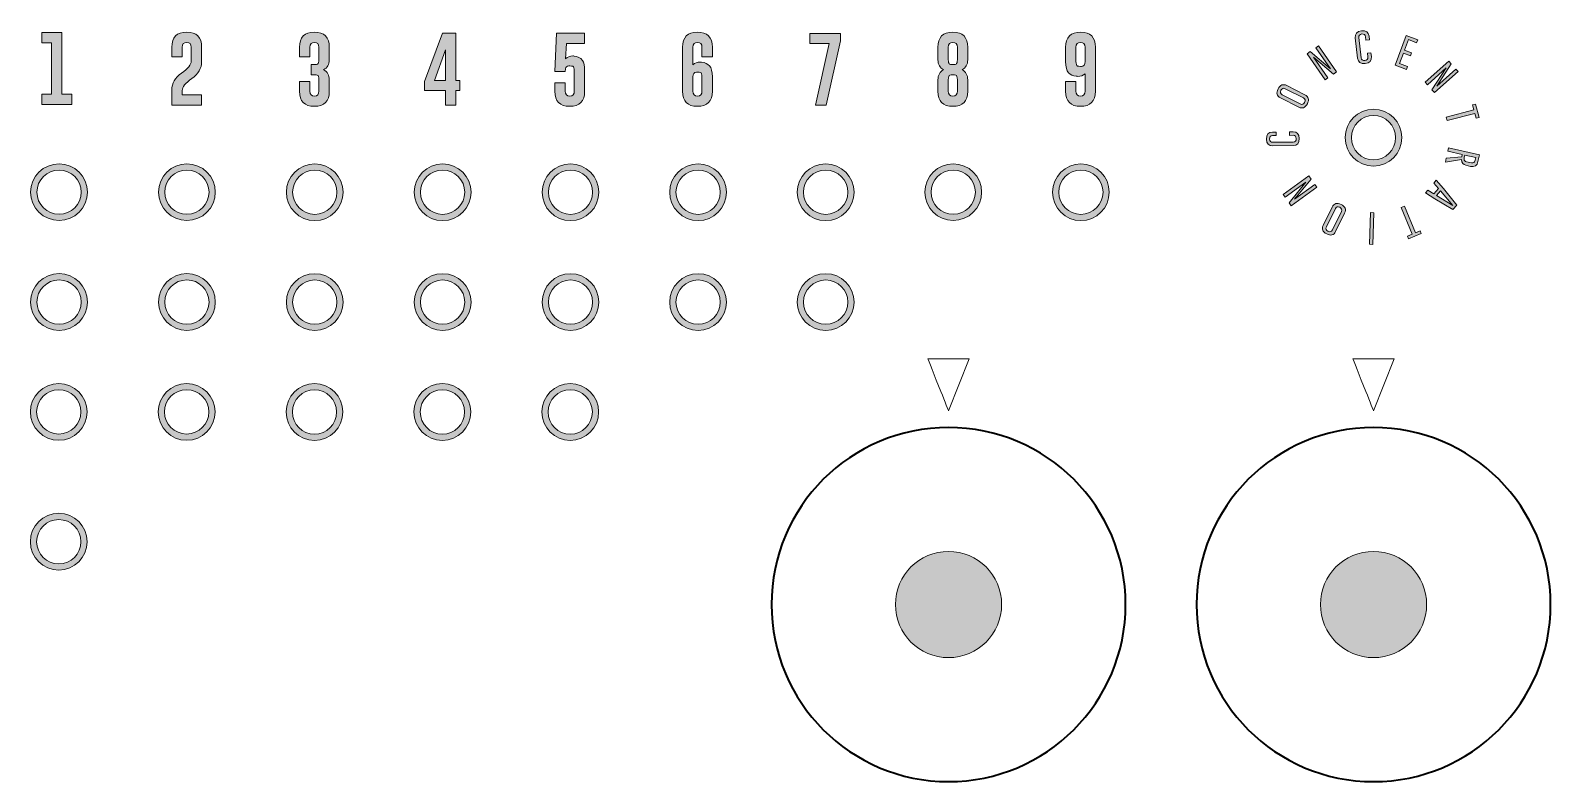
# Model space of a CAD drawing. Header units: inches. Extents: x 3.4 to 89.2, y -46.3 to -3.9.
import ezdxf

# ---------------------------------------------------------------- set-up
doc = ezdxf.new("R2010")
doc.units = ezdxf.units.IN
doc.header["$MEASUREMENT"] = 0
doc.layers.add('With Dials 2', color=7, linetype='Continuous')

# ---------------------------------------------------------------- blocks, each defined once
blk = doc.blocks.new('block 3')
at = {"layer": 'With Dials 2', "true_color": 0x231f20}
h = blk.add_hatch(color=250, dxfattribs=at)
h.dxf.hatch_style = 2
h.paths.add_polyline_path([(5.166, -3.992), (5.166, -7.471), (5.714, -7.471), (5.714, -8.048), (4.034, -8.048), (4.034, -7.471), (4.581, -7.471), (4.581, -4.569), (4.034, -4.569), (4.034, -3.992)])
at = {"layer": 'With Dials 2', "lineweight": 0}
blk.add_lwpolyline([(5.166, -3.992), (5.166, -7.471), (5.714, -7.471), (5.714, -8.048), (4.034, -8.048), (4.034, -7.471), (4.581, -7.471), (4.581, -4.569), (4.034, -4.569), (4.034, -3.992), (5.166, -3.992)], dxfattribs=at)
blk = doc.blocks.new('block 4')
at = {"layer": 'With Dials 2', "true_color": 0x231f20}
h = blk.add_hatch(color=250, dxfattribs=at)
h.dxf.hatch_style = 2
edge = h.paths.add_edge_path()
edge.add_spline(control_points=[(11.37, -7.216), (11.37, -6.851), (11.552, -6.538), (11.916, -6.277), (12.281, -6.017), (12.464, -5.796), (12.466, -5.614), (12.466, -5.614), (12.466, -4.818), (12.466, -4.818), (12.466, -4.635), (12.382, -4.543), (12.214, -4.543), (12.214, -4.543), (12.209, -4.543), (12.209, -4.543), (12.04, -4.543), (11.955, -4.635), (11.955, -4.818), (11.955, -4.818), (11.955, -5.362), (11.955, -5.362), (11.955, -5.362), (11.37, -5.362), (11.37, -5.362), (11.37, -5.362), (11.37, -4.818), (11.37, -4.818), (11.37, -4.249), (11.65, -3.964), (12.209, -3.964), (12.77, -3.964), (13.051, -4.249), (13.051, -4.818), (13.051, -4.818), (13.051, -5.628), (13.051, -5.628), (13.051, -6), (12.868, -6.317), (12.503, -6.579), (12.138, -6.84), (11.955, -7.068), (11.955, -7.265), (11.955, -7.265), (11.955, -7.509), (11.955, -7.509), (11.955, -7.509), (13.051, -7.509), (13.051, -7.509), (13.051, -7.509), (13.051, -8.086), (13.051, -8.086), (13.051, -8.086), (11.37, -8.086), (11.37, -8.086), (11.37, -8.086), (11.37, -7.216), (11.37, -7.216)], knot_values=[0, 0, 0, 0, 1, 1, 1, 2, 2, 2, 3, 3, 3, 4, 4, 4, 5, 5, 5, 6, 6, 6, 7, 7, 7, 8, 8, 8, 9, 9, 9, 10, 10, 10, 11, 11, 11, 12, 12, 12, 13, 13, 13, 14, 14, 14, 15, 15, 15, 16, 16, 16, 17, 17, 17, 18, 18, 18, 19, 19, 19, 19], degree=3, periodic=1)
at = {"layer": 'With Dials 2', "lineweight": 0}
blk.add_open_spline([(11.37, -7.216), (11.37, -6.851), (11.552, -6.538), (11.916, -6.277), (12.281, -6.017), (12.464, -5.796), (12.466, -5.614), (12.466, -5.614), (12.466, -4.818), (12.466, -4.818), (12.466, -4.635), (12.382, -4.543), (12.214, -4.543), (12.214, -4.543), (12.209, -4.543), (12.209, -4.543), (12.04, -4.543), (11.955, -4.635), (11.955, -4.818), (11.955, -4.818), (11.955, -5.362), (11.955, -5.362), (11.955, -5.362), (11.37, -5.362), (11.37, -5.362), (11.37, -5.362), (11.37, -4.818), (11.37, -4.818), (11.37, -4.249), (11.65, -3.964), (12.209, -3.964), (12.77, -3.964), (13.051, -4.249), (13.051, -4.818), (13.051, -4.818), (13.051, -5.628), (13.051, -5.628), (13.051, -6), (12.868, -6.317), (12.503, -6.579), (12.138, -6.84), (11.955, -7.068), (11.955, -7.265), (11.955, -7.265), (11.955, -7.509), (11.955, -7.509), (11.955, -7.509), (13.051, -7.509), (13.051, -7.509), (13.051, -7.509), (13.051, -8.086), (13.051, -8.086), (13.051, -8.086), (11.37, -8.086), (11.37, -8.086), (11.37, -8.086), (11.37, -7.216), (11.37, -7.216)], degree=3, knots=[0, 0, 0, 0, 1, 1, 1, 2, 2, 2, 3, 3, 3, 4, 4, 4, 5, 5, 5, 6, 6, 6, 7, 7, 7, 8, 8, 8, 9, 9, 9, 10, 10, 10, 11, 11, 11, 12, 12, 12, 13, 13, 13, 14, 14, 14, 15, 15, 15, 16, 16, 16, 17, 17, 17, 18, 18, 18, 19, 19, 19, 19], dxfattribs=at)
blk = doc.blocks.new('block 5')
at = {"layer": 'With Dials 2', "true_color": 0x231f20}
h = blk.add_hatch(color=250, dxfattribs=at)
h.dxf.hatch_style = 2
edge = h.paths.add_edge_path()
edge.add_spline(control_points=[(19.676, -4.818), (19.676, -4.636), (19.592, -4.545), (19.422, -4.543), (19.422, -4.543), (19.418, -4.543), (19.418, -4.543), (19.25, -4.543), (19.166, -4.635), (19.166, -4.818), (19.166, -4.818), (19.166, -5.362), (19.166, -5.362), (19.166, -5.362), (18.581, -5.362), (18.581, -5.362), (18.581, -5.362), (18.581, -4.818), (18.581, -4.818), (18.581, -4.25), (18.861, -3.967), (19.42, -3.967), (19.981, -3.967), (20.261, -4.25), (20.261, -4.818), (20.261, -4.818), (20.261, -5.523), (20.261, -5.523), (20.261, -5.789), (20.154, -5.977), (19.941, -6.087), (20.154, -6.198), (20.261, -6.386), (20.261, -6.652), (20.261, -6.652), (20.261, -7.299), (20.261, -7.299), (20.261, -7.866), (19.981, -8.15), (19.42, -8.15), (18.861, -8.15), (18.581, -7.866), (18.581, -7.299), (18.581, -7.299), (18.581, -6.755), (18.581, -6.755), (18.581, -6.755), (19.166, -6.755), (19.166, -6.755), (19.166, -6.755), (19.166, -7.299), (19.166, -7.299), (19.166, -7.482), (19.25, -7.574), (19.418, -7.574), (19.418, -7.574), (19.422, -7.574), (19.422, -7.574), (19.592, -7.572), (19.676, -7.481), (19.676, -7.299), (19.676, -7.299), (19.676, -6.652), (19.676, -6.652), (19.676, -6.504), (19.645, -6.417), (19.583, -6.389), (19.55, -6.375), (19.499, -6.368), (19.43, -6.368), (19.43, -6.368), (19.238, -6.368), (19.238, -6.368), (19.238, -6.368), (19.238, -5.792), (19.238, -5.792), (19.238, -5.792), (19.476, -5.792), (19.476, -5.792), (19.531, -5.792), (19.572, -5.783), (19.6, -5.767), (19.651, -5.738), (19.676, -5.655), (19.676, -5.519), (19.676, -5.519), (19.676, -4.818), (19.676, -4.818)], knot_values=[0, 0, 0, 0, 1, 1, 1, 2, 2, 2, 3, 3, 3, 4, 4, 4, 5, 5, 5, 6, 6, 6, 7, 7, 7, 8, 8, 8, 9, 9, 9, 10, 10, 10, 11, 11, 11, 12, 12, 12, 13, 13, 13, 14, 14, 14, 15, 15, 15, 16, 16, 16, 17, 17, 17, 18, 18, 18, 19, 19, 19, 20, 20, 20, 21, 21, 21, 22, 22, 22, 23, 23, 23, 24, 24, 24, 25, 25, 25, 26, 26, 26, 27, 27, 27, 28, 28, 28, 29, 29, 29, 29], degree=3, periodic=1)
at = {"layer": 'With Dials 2', "lineweight": 0}
blk.add_open_spline([(19.676, -4.818), (19.676, -4.636), (19.592, -4.545), (19.422, -4.543), (19.422, -4.543), (19.418, -4.543), (19.418, -4.543), (19.25, -4.543), (19.166, -4.635), (19.166, -4.818), (19.166, -4.818), (19.166, -5.362), (19.166, -5.362), (19.166, -5.362), (18.581, -5.362), (18.581, -5.362), (18.581, -5.362), (18.581, -4.818), (18.581, -4.818), (18.581, -4.25), (18.861, -3.967), (19.42, -3.967), (19.981, -3.967), (20.261, -4.25), (20.261, -4.818), (20.261, -4.818), (20.261, -5.523), (20.261, -5.523), (20.261, -5.789), (20.154, -5.977), (19.941, -6.087), (20.154, -6.198), (20.261, -6.386), (20.261, -6.652), (20.261, -6.652), (20.261, -7.299), (20.261, -7.299), (20.261, -7.866), (19.981, -8.15), (19.42, -8.15), (18.861, -8.15), (18.581, -7.866), (18.581, -7.299), (18.581, -7.299), (18.581, -6.755), (18.581, -6.755), (18.581, -6.755), (19.166, -6.755), (19.166, -6.755), (19.166, -6.755), (19.166, -7.299), (19.166, -7.299), (19.166, -7.482), (19.25, -7.574), (19.418, -7.574), (19.418, -7.574), (19.422, -7.574), (19.422, -7.574), (19.592, -7.572), (19.676, -7.481), (19.676, -7.299), (19.676, -7.299), (19.676, -6.652), (19.676, -6.652), (19.676, -6.504), (19.645, -6.417), (19.583, -6.389), (19.55, -6.375), (19.499, -6.368), (19.43, -6.368), (19.43, -6.368), (19.238, -6.368), (19.238, -6.368), (19.238, -6.368), (19.238, -5.792), (19.238, -5.792), (19.238, -5.792), (19.476, -5.792), (19.476, -5.792), (19.531, -5.792), (19.572, -5.783), (19.6, -5.767), (19.651, -5.738), (19.676, -5.655), (19.676, -5.519), (19.676, -5.519), (19.676, -4.818), (19.676, -4.818)], degree=3, knots=[0, 0, 0, 0, 1, 1, 1, 2, 2, 2, 3, 3, 3, 4, 4, 4, 5, 5, 5, 6, 6, 6, 7, 7, 7, 8, 8, 8, 9, 9, 9, 10, 10, 10, 11, 11, 11, 12, 12, 12, 13, 13, 13, 14, 14, 14, 15, 15, 15, 16, 16, 16, 17, 17, 17, 18, 18, 18, 19, 19, 19, 20, 20, 20, 21, 21, 21, 22, 22, 22, 23, 23, 23, 24, 24, 24, 25, 25, 25, 26, 26, 26, 27, 27, 27, 28, 28, 28, 29, 29, 29, 29], dxfattribs=at)
blk = doc.blocks.new('block 6')
at = {"layer": 'With Dials 2', "true_color": 0x231f20}
h = blk.add_hatch(color=250, dxfattribs=at)
h.dxf.hatch_style = 2
h.paths.add_polyline_path([(27.401, -4.03), (27.401, -6.691), (27.627, -6.691), (27.627, -7.267), (27.401, -7.267), (27.401, -8.086), (26.816, -8.086), (26.816, -7.267), (25.63, -7.267), (25.63, -6.755), (26.655, -4.03)])
h.paths.add_polyline_path([(26.207, -6.691), (26.816, -6.691), (26.816, -4.967)])
at = {"layer": 'With Dials 2', "lineweight": 0}
for points in [[(27.401, -4.03), (27.401, -6.691), (27.627, -6.691), (27.627, -7.267), (27.401, -7.267), (27.401, -8.086), (26.816, -8.086), (26.816, -7.267), (25.63, -7.267), (25.63, -6.755), (26.655, -4.03), (27.401, -4.03)], [(26.207, -6.691), (26.816, -6.691), (26.816, -4.967), (26.207, -6.691)]]:
    blk.add_lwpolyline(points, dxfattribs=at)
blk = doc.blocks.new('block 7')
at = {"layer": 'With Dials 2', "true_color": 0x231f20}
h = blk.add_hatch(color=250, dxfattribs=at)
h.dxf.hatch_style = 2
edge = h.paths.add_edge_path()
edge.add_spline(control_points=[(34.097, -6.147), (34.097, -6.004), (34.067, -5.919), (34.006, -5.893), (33.973, -5.878), (33.92, -5.87), (33.847, -5.87), (33.829, -5.87), (33.811, -5.871), (33.791, -5.872), (33.673, -5.878), (33.607, -5.931), (33.593, -6.031), (33.593, -6.031), (33.587, -6.195), (33.587, -6.195), (33.587, -6.195), (33.002, -6.195), (33.002, -6.195), (33.002, -6.195), (33.088, -4.03), (33.088, -4.03), (33.088, -4.03), (34.682, -4.03), (34.682, -4.03), (34.682, -4.03), (34.682, -4.607), (34.682, -4.607), (34.682, -4.607), (33.651, -4.607), (33.651, -4.607), (33.651, -4.607), (33.609, -5.479), (33.609, -5.479), (33.709, -5.365), (33.844, -5.308), (34.014, -5.308), (34.038, -5.308), (34.062, -5.309), (34.087, -5.312), (34.291, -5.33), (34.446, -5.412), (34.552, -5.558), (34.639, -5.676), (34.682, -5.873), (34.682, -6.147), (34.682, -6.147), (34.682, -7.298), (34.682, -7.298), (34.682, -7.866), (34.402, -8.15), (33.841, -8.15), (33.281, -8.15), (33.002, -7.866), (33.002, -7.298), (33.002, -7.298), (33.002, -6.819), (33.002, -6.819), (33.002, -6.819), (33.587, -6.819), (33.587, -6.819), (33.587, -6.819), (33.587, -7.298), (33.587, -7.298), (33.587, -7.482), (33.671, -7.573), (33.839, -7.573), (33.839, -7.573), (33.843, -7.573), (33.843, -7.573), (34.012, -7.572), (34.097, -7.48), (34.097, -7.298), (34.097, -7.298), (34.097, -6.147), (34.097, -6.147)], knot_values=[0, 0, 0, 0, 1, 1, 1, 2, 2, 2, 3, 3, 3, 4, 4, 4, 5, 5, 5, 6, 6, 6, 7, 7, 7, 8, 8, 8, 9, 9, 9, 10, 10, 10, 11, 11, 11, 12, 12, 12, 13, 13, 13, 14, 14, 14, 15, 15, 15, 16, 16, 16, 17, 17, 17, 18, 18, 18, 19, 19, 19, 20, 20, 20, 21, 21, 21, 22, 22, 22, 23, 23, 23, 24, 24, 24, 25, 25, 25, 25], degree=3, periodic=1)
at = {"layer": 'With Dials 2', "lineweight": 0}
blk.add_open_spline([(34.097, -6.147), (34.097, -6.004), (34.067, -5.919), (34.006, -5.893), (33.973, -5.878), (33.92, -5.87), (33.847, -5.87), (33.829, -5.87), (33.811, -5.871), (33.791, -5.872), (33.673, -5.878), (33.607, -5.931), (33.593, -6.031), (33.593, -6.031), (33.587, -6.195), (33.587, -6.195), (33.587, -6.195), (33.002, -6.195), (33.002, -6.195), (33.002, -6.195), (33.088, -4.03), (33.088, -4.03), (33.088, -4.03), (34.682, -4.03), (34.682, -4.03), (34.682, -4.03), (34.682, -4.607), (34.682, -4.607), (34.682, -4.607), (33.651, -4.607), (33.651, -4.607), (33.651, -4.607), (33.609, -5.479), (33.609, -5.479), (33.709, -5.365), (33.844, -5.308), (34.014, -5.308), (34.038, -5.308), (34.062, -5.309), (34.087, -5.312), (34.291, -5.33), (34.446, -5.412), (34.552, -5.558), (34.639, -5.676), (34.682, -5.873), (34.682, -6.147), (34.682, -6.147), (34.682, -7.298), (34.682, -7.298), (34.682, -7.866), (34.402, -8.15), (33.841, -8.15), (33.281, -8.15), (33.002, -7.866), (33.002, -7.298), (33.002, -7.298), (33.002, -6.819), (33.002, -6.819), (33.002, -6.819), (33.587, -6.819), (33.587, -6.819), (33.587, -6.819), (33.587, -7.298), (33.587, -7.298), (33.587, -7.482), (33.671, -7.573), (33.839, -7.573), (33.839, -7.573), (33.843, -7.573), (33.843, -7.573), (34.012, -7.572), (34.097, -7.48), (34.097, -7.298), (34.097, -7.298), (34.097, -6.147), (34.097, -6.147)], degree=3, knots=[0, 0, 0, 0, 1, 1, 1, 2, 2, 2, 3, 3, 3, 4, 4, 4, 5, 5, 5, 6, 6, 6, 7, 7, 7, 8, 8, 8, 9, 9, 9, 10, 10, 10, 11, 11, 11, 12, 12, 12, 13, 13, 13, 14, 14, 14, 15, 15, 15, 16, 16, 16, 17, 17, 17, 18, 18, 18, 19, 19, 19, 20, 20, 20, 21, 21, 21, 22, 22, 22, 23, 23, 23, 24, 24, 24, 25, 25, 25, 25], dxfattribs=at)
blk = doc.blocks.new('block 8')
at = {"layer": 'With Dials 2', "true_color": 0x231f20}
h = blk.add_hatch(color=250, dxfattribs=at)
h.dxf.hatch_style = 2
edge = h.paths.add_edge_path()
edge.add_spline(control_points=[(40.797, -5.804), (40.906, -5.706), (41.04, -5.657), (41.2, -5.657), (41.229, -5.657), (41.259, -5.658), (41.289, -5.661), (41.476, -5.68), (41.623, -5.747), (41.729, -5.862), (41.838, -5.979), (41.893, -6.189), (41.893, -6.492), (41.893, -6.492), (41.893, -7.298), (41.893, -7.298), (41.893, -7.866), (41.612, -8.15), (41.051, -8.15), (40.492, -8.15), (40.212, -7.866), (40.212, -7.298), (40.212, -7.298), (40.212, -4.818), (40.212, -4.818), (40.212, -4.249), (40.492, -3.964), (41.051, -3.964), (41.612, -3.964), (41.893, -4.249), (41.893, -4.818), (41.893, -4.818), (41.893, -5.361), (41.893, -5.361), (41.893, -5.361), (41.308, -5.361), (41.308, -5.361), (41.308, -5.361), (41.308, -4.818), (41.308, -4.818), (41.308, -4.635), (41.223, -4.543), (41.053, -4.543), (41.053, -4.543), (41.049, -4.543), (41.049, -4.543), (40.881, -4.543), (40.797, -4.635), (40.797, -4.818), (40.797, -4.818), (40.797, -5.804), (40.797, -5.804)], knot_values=[0, 0, 0, 0, 1, 1, 1, 2, 2, 2, 3, 3, 3, 4, 4, 4, 5, 5, 5, 6, 6, 6, 7, 7, 7, 8, 8, 8, 9, 9, 9, 10, 10, 10, 11, 11, 11, 12, 12, 12, 13, 13, 13, 14, 14, 14, 15, 15, 15, 16, 16, 16, 17, 17, 17, 17], degree=3, periodic=1)
edge = h.paths.add_edge_path()
edge.add_spline(control_points=[(41.308, -6.492), (41.308, -6.347), (41.277, -6.263), (41.217, -6.238), (41.184, -6.223), (41.13, -6.215), (41.057, -6.215), (41.04, -6.215), (41.021, -6.216), (41.002, -6.217), (40.865, -6.223), (40.797, -6.314), (40.797, -6.492), (40.797, -6.492), (40.797, -7.298), (40.797, -7.298), (40.797, -7.482), (40.882, -7.573), (41.051, -7.573), (41.222, -7.573), (41.308, -7.482), (41.308, -7.298), (41.308, -7.298), (41.308, -6.492), (41.308, -6.492)], knot_values=[0, 0, 0, 0, 1, 1, 1, 2, 2, 2, 3, 3, 3, 4, 4, 4, 5, 5, 5, 6, 6, 6, 7, 7, 7, 8, 8, 8, 8], degree=3, periodic=1)
at = {"layer": 'With Dials 2', "lineweight": 0}
for points, knots in [([(40.797, -5.804), (40.906, -5.706), (41.04, -5.657), (41.2, -5.657), (41.229, -5.657), (41.259, -5.658), (41.289, -5.661), (41.476, -5.68), (41.623, -5.747), (41.729, -5.862), (41.838, -5.979), (41.893, -6.189), (41.893, -6.492), (41.893, -6.492), (41.893, -7.298), (41.893, -7.298), (41.893, -7.866), (41.612, -8.15), (41.051, -8.15), (40.492, -8.15), (40.212, -7.866), (40.212, -7.298), (40.212, -7.298), (40.212, -4.818), (40.212, -4.818), (40.212, -4.249), (40.492, -3.964), (41.051, -3.964), (41.612, -3.964), (41.893, -4.249), (41.893, -4.818), (41.893, -4.818), (41.893, -5.361), (41.893, -5.361), (41.893, -5.361), (41.308, -5.361), (41.308, -5.361), (41.308, -5.361), (41.308, -4.818), (41.308, -4.818), (41.308, -4.635), (41.223, -4.543), (41.053, -4.543), (41.053, -4.543), (41.049, -4.543), (41.049, -4.543), (40.881, -4.543), (40.797, -4.635), (40.797, -4.818), (40.797, -4.818), (40.797, -5.804), (40.797, -5.804)], [0, 0, 0, 0, 1, 1, 1, 2, 2, 2, 3, 3, 3, 4, 4, 4, 5, 5, 5, 6, 6, 6, 7, 7, 7, 8, 8, 8, 9, 9, 9, 10, 10, 10, 11, 11, 11, 12, 12, 12, 13, 13, 13, 14, 14, 14, 15, 15, 15, 16, 16, 16, 17, 17, 17, 17]), ([(41.308, -6.492), (41.308, -6.347), (41.277, -6.263), (41.217, -6.238), (41.184, -6.223), (41.13, -6.215), (41.057, -6.215), (41.04, -6.215), (41.021, -6.216), (41.002, -6.217), (40.865, -6.223), (40.797, -6.314), (40.797, -6.492), (40.797, -6.492), (40.797, -7.298), (40.797, -7.298), (40.797, -7.482), (40.882, -7.573), (41.051, -7.573), (41.222, -7.573), (41.308, -7.482), (41.308, -7.298), (41.308, -7.298), (41.308, -6.492), (41.308, -6.492)], [0, 0, 0, 0, 1, 1, 1, 2, 2, 2, 3, 3, 3, 4, 4, 4, 5, 5, 5, 6, 6, 6, 7, 7, 7, 8, 8, 8, 8])]:
    blk.add_open_spline(points, degree=3, knots=knots, dxfattribs=at)
blk = doc.blocks.new('block 9')
at = {"layer": 'With Dials 2', "true_color": 0x231f20}
h = blk.add_hatch(color=250, dxfattribs=at)
h.dxf.hatch_style = 2
h.paths.add_polyline_path([(47.404, -4.607), (47.404, -4.031), (49.134, -4.031), (49.134, -4.446), (48.316, -8.086), (47.716, -8.086), (48.498, -4.607)])
at = {"layer": 'With Dials 2', "lineweight": 0}
blk.add_lwpolyline([(47.404, -4.607), (47.404, -4.031), (49.134, -4.031), (49.134, -4.446), (48.316, -8.086), (47.716, -8.086), (48.498, -4.607), (47.404, -4.607)], dxfattribs=at)
blk = doc.blocks.new('block 10')
at = {"layer": 'With Dials 2', "true_color": 0x231f20}
h = blk.add_hatch(color=250, dxfattribs=at)
h.dxf.hatch_style = 2
edge = h.paths.add_edge_path()
edge.add_spline(control_points=[(55.474, -3.967), (56.034, -3.967), (56.315, -4.251), (56.315, -4.818), (56.315, -4.818), (56.315, -5.523), (56.315, -5.523), (56.315, -5.789), (56.208, -5.977), (55.995, -6.087), (56.208, -6.198), (56.315, -6.386), (56.315, -6.652), (56.315, -6.652), (56.315, -7.299), (56.315, -7.299), (56.315, -7.867), (56.034, -8.15), (55.474, -8.15), (54.913, -8.15), (54.632, -7.867), (54.632, -7.299), (54.632, -7.299), (54.632, -6.652), (54.632, -6.652), (54.632, -6.386), (54.739, -6.198), (54.953, -6.087), (54.739, -5.977), (54.632, -5.789), (54.632, -5.523), (54.632, -5.523), (54.632, -4.818), (54.632, -4.818), (54.632, -4.251), (54.913, -3.967), (55.474, -3.967)], knot_values=[0, 0, 0, 0, 1, 1, 1, 2, 2, 2, 3, 3, 3, 4, 4, 4, 5, 5, 5, 6, 6, 6, 7, 7, 7, 8, 8, 8, 9, 9, 9, 10, 10, 10, 11, 11, 11, 12, 12, 12, 12], degree=3, periodic=1)
edge = h.paths.add_edge_path()
edge.add_spline(control_points=[(55.529, -5.792), (55.585, -5.792), (55.626, -5.784), (55.653, -5.767), (55.704, -5.738), (55.73, -5.655), (55.73, -5.519), (55.73, -5.519), (55.73, -4.818), (55.73, -4.818), (55.73, -4.636), (55.645, -4.545), (55.476, -4.543), (55.476, -4.543), (55.472, -4.543), (55.472, -4.543), (55.302, -4.545), (55.217, -4.636), (55.217, -4.818), (55.217, -4.818), (55.217, -5.519), (55.217, -5.519), (55.217, -5.655), (55.243, -5.738), (55.294, -5.767), (55.321, -5.784), (55.363, -5.792), (55.418, -5.792), (55.418, -5.792), (55.529, -5.792), (55.529, -5.792)], knot_values=[0, 0, 0, 0, 1, 1, 1, 2, 2, 2, 3, 3, 3, 4, 4, 4, 5, 5, 5, 6, 6, 6, 7, 7, 7, 8, 8, 8, 9, 9, 9, 10, 10, 10, 10], degree=3, periodic=1)
edge = h.paths.add_edge_path()
edge.add_spline(control_points=[(55.476, -7.574), (55.645, -7.572), (55.73, -7.481), (55.73, -7.299), (55.73, -7.299), (55.73, -6.652), (55.73, -6.652), (55.73, -6.504), (55.699, -6.417), (55.637, -6.389), (55.604, -6.375), (55.553, -6.369), (55.484, -6.369), (55.484, -6.369), (55.463, -6.369), (55.463, -6.369), (55.394, -6.369), (55.343, -6.375), (55.31, -6.389), (55.248, -6.417), (55.217, -6.504), (55.217, -6.652), (55.217, -6.652), (55.217, -7.299), (55.217, -7.299), (55.217, -7.481), (55.302, -7.572), (55.472, -7.574), (55.472, -7.574), (55.476, -7.574), (55.476, -7.574)], knot_values=[0, 0, 0, 0, 1, 1, 1, 2, 2, 2, 3, 3, 3, 4, 4, 4, 5, 5, 5, 6, 6, 6, 7, 7, 7, 8, 8, 8, 9, 9, 9, 10, 10, 10, 10], degree=3, periodic=1)
at = {"layer": 'With Dials 2', "lineweight": 0}
for points, knots in [([(55.474, -3.967), (56.034, -3.967), (56.315, -4.251), (56.315, -4.818), (56.315, -4.818), (56.315, -5.523), (56.315, -5.523), (56.315, -5.789), (56.208, -5.977), (55.995, -6.087), (56.208, -6.198), (56.315, -6.386), (56.315, -6.652), (56.315, -6.652), (56.315, -7.299), (56.315, -7.299), (56.315, -7.867), (56.034, -8.15), (55.474, -8.15), (54.913, -8.15), (54.632, -7.867), (54.632, -7.299), (54.632, -7.299), (54.632, -6.652), (54.632, -6.652), (54.632, -6.386), (54.739, -6.198), (54.953, -6.087), (54.739, -5.977), (54.632, -5.789), (54.632, -5.523), (54.632, -5.523), (54.632, -4.818), (54.632, -4.818), (54.632, -4.251), (54.913, -3.967), (55.474, -3.967)], [0, 0, 0, 0, 1, 1, 1, 2, 2, 2, 3, 3, 3, 4, 4, 4, 5, 5, 5, 6, 6, 6, 7, 7, 7, 8, 8, 8, 9, 9, 9, 10, 10, 10, 11, 11, 11, 12, 12, 12, 12]), ([(55.529, -5.792), (55.585, -5.792), (55.626, -5.784), (55.653, -5.767), (55.704, -5.738), (55.73, -5.655), (55.73, -5.519), (55.73, -5.519), (55.73, -4.818), (55.73, -4.818), (55.73, -4.636), (55.645, -4.545), (55.476, -4.543), (55.476, -4.543), (55.472, -4.543), (55.472, -4.543), (55.302, -4.545), (55.217, -4.636), (55.217, -4.818), (55.217, -4.818), (55.217, -5.519), (55.217, -5.519), (55.217, -5.655), (55.243, -5.738), (55.294, -5.767), (55.321, -5.784), (55.363, -5.792), (55.418, -5.792), (55.418, -5.792), (55.529, -5.792), (55.529, -5.792)], [0, 0, 0, 0, 1, 1, 1, 2, 2, 2, 3, 3, 3, 4, 4, 4, 5, 5, 5, 6, 6, 6, 7, 7, 7, 8, 8, 8, 9, 9, 9, 10, 10, 10, 10]), ([(55.476, -7.574), (55.645, -7.572), (55.73, -7.481), (55.73, -7.299), (55.73, -7.299), (55.73, -6.652), (55.73, -6.652), (55.73, -6.504), (55.699, -6.417), (55.637, -6.389), (55.604, -6.375), (55.553, -6.369), (55.484, -6.369), (55.484, -6.369), (55.463, -6.369), (55.463, -6.369), (55.394, -6.369), (55.343, -6.375), (55.31, -6.389), (55.248, -6.417), (55.217, -6.504), (55.217, -6.652), (55.217, -6.652), (55.217, -7.299), (55.217, -7.299), (55.217, -7.481), (55.302, -7.572), (55.472, -7.574), (55.472, -7.574), (55.476, -7.574), (55.476, -7.574)], [0, 0, 0, 0, 1, 1, 1, 2, 2, 2, 3, 3, 3, 4, 4, 4, 5, 5, 5, 6, 6, 6, 7, 7, 7, 8, 8, 8, 9, 9, 9, 10, 10, 10, 10])]:
    blk.add_open_spline(points, degree=3, knots=knots, dxfattribs=at)
blk = doc.blocks.new('block 11')
at = {"layer": 'With Dials 2', "true_color": 0x231f20}
h = blk.add_hatch(color=250, dxfattribs=at)
h.dxf.hatch_style = 2
edge = h.paths.add_edge_path()
edge.add_spline(control_points=[(62.939, -6.31), (62.828, -6.41), (62.691, -6.459), (62.53, -6.459), (62.504, -6.459), (62.476, -6.458), (62.447, -6.455), (62.26, -6.436), (62.113, -6.369), (62.007, -6.255), (61.898, -6.136), (61.844, -5.926), (61.844, -5.624), (61.844, -5.624), (61.844, -4.818), (61.844, -4.818), (61.844, -4.25), (62.124, -3.966), (62.685, -3.964), (63.244, -3.964), (63.524, -4.249), (63.524, -4.818), (63.524, -4.818), (63.524, -7.298), (63.524, -7.298), (63.524, -7.866), (63.244, -8.15), (62.683, -8.15), (62.123, -8.15), (61.844, -7.866), (61.844, -7.298), (61.844, -7.298), (61.844, -6.753), (61.844, -6.753), (61.844, -6.753), (62.429, -6.753), (62.429, -6.753), (62.429, -6.753), (62.429, -7.298), (62.429, -7.298), (62.429, -7.48), (62.513, -7.572), (62.683, -7.573), (62.683, -7.573), (62.687, -7.573), (62.687, -7.573), (62.855, -7.573), (62.939, -7.482), (62.939, -7.298), (62.939, -7.298), (62.939, -6.31), (62.939, -6.31)], knot_values=[0, 0, 0, 0, 1, 1, 1, 2, 2, 2, 3, 3, 3, 4, 4, 4, 5, 5, 5, 6, 6, 6, 7, 7, 7, 8, 8, 8, 9, 9, 9, 10, 10, 10, 11, 11, 11, 12, 12, 12, 13, 13, 13, 14, 14, 14, 15, 15, 15, 16, 16, 16, 17, 17, 17, 17], degree=3, periodic=1)
edge = h.paths.add_edge_path()
edge.add_spline(control_points=[(62.429, -5.624), (62.429, -5.767), (62.459, -5.852), (62.52, -5.878), (62.551, -5.892), (62.603, -5.899), (62.675, -5.899), (62.692, -5.899), (62.712, -5.898), (62.732, -5.897), (62.87, -5.893), (62.939, -5.802), (62.939, -5.624), (62.939, -5.624), (62.939, -4.818), (62.939, -4.818), (62.939, -4.635), (62.854, -4.543), (62.685, -4.543), (62.514, -4.543), (62.429, -4.635), (62.429, -4.818), (62.429, -4.818), (62.429, -5.624), (62.429, -5.624)], knot_values=[0, 0, 0, 0, 1, 1, 1, 2, 2, 2, 3, 3, 3, 4, 4, 4, 5, 5, 5, 6, 6, 6, 7, 7, 7, 8, 8, 8, 8], degree=3, periodic=1)
at = {"layer": 'With Dials 2', "lineweight": 0}
for points, knots in [([(62.939, -6.31), (62.828, -6.41), (62.691, -6.459), (62.53, -6.459), (62.504, -6.459), (62.476, -6.458), (62.447, -6.455), (62.26, -6.436), (62.113, -6.369), (62.007, -6.255), (61.898, -6.136), (61.844, -5.926), (61.844, -5.624), (61.844, -5.624), (61.844, -4.818), (61.844, -4.818), (61.844, -4.25), (62.124, -3.966), (62.685, -3.964), (63.244, -3.964), (63.524, -4.249), (63.524, -4.818), (63.524, -4.818), (63.524, -7.298), (63.524, -7.298), (63.524, -7.866), (63.244, -8.15), (62.683, -8.15), (62.123, -8.15), (61.844, -7.866), (61.844, -7.298), (61.844, -7.298), (61.844, -6.753), (61.844, -6.753), (61.844, -6.753), (62.429, -6.753), (62.429, -6.753), (62.429, -6.753), (62.429, -7.298), (62.429, -7.298), (62.429, -7.48), (62.513, -7.572), (62.683, -7.573), (62.683, -7.573), (62.687, -7.573), (62.687, -7.573), (62.855, -7.573), (62.939, -7.482), (62.939, -7.298), (62.939, -7.298), (62.939, -6.31), (62.939, -6.31)], [0, 0, 0, 0, 1, 1, 1, 2, 2, 2, 3, 3, 3, 4, 4, 4, 5, 5, 5, 6, 6, 6, 7, 7, 7, 8, 8, 8, 9, 9, 9, 10, 10, 10, 11, 11, 11, 12, 12, 12, 13, 13, 13, 14, 14, 14, 15, 15, 15, 16, 16, 16, 17, 17, 17, 17]), ([(62.429, -5.624), (62.429, -5.767), (62.459, -5.852), (62.52, -5.878), (62.551, -5.892), (62.603, -5.899), (62.675, -5.899), (62.692, -5.899), (62.712, -5.898), (62.732, -5.897), (62.87, -5.893), (62.939, -5.802), (62.939, -5.624), (62.939, -5.624), (62.939, -4.818), (62.939, -4.818), (62.939, -4.635), (62.854, -4.543), (62.685, -4.543), (62.514, -4.543), (62.429, -4.635), (62.429, -4.818), (62.429, -4.818), (62.429, -5.624), (62.429, -5.624)], [0, 0, 0, 0, 1, 1, 1, 2, 2, 2, 3, 3, 3, 4, 4, 4, 5, 5, 5, 6, 6, 6, 7, 7, 7, 8, 8, 8, 8])]:
    blk.add_open_spline(points, degree=3, knots=knots, dxfattribs=at)
blk = doc.blocks.new('block 2')
at = {"layer": 'With Dials 2'}
for name in ['block 3', 'block 4', 'block 5', 'block 6', 'block 7', 'block 8', 'block 9', 'block 10', 'block 11']:
    blk.add_blockref(name, (0, 0), dxfattribs=at)
blk = doc.blocks.new('block 14')
at = {"layer": 'With Dials 2', "true_color": 0x231f20}
h = blk.add_hatch(color=250, dxfattribs=at)
h.dxf.hatch_style = 2
edge = h.paths.add_edge_path()
edge.add_spline(control_points=[(5, -11.397), (4.116, -11.397), (3.397, -12.116), (3.397, -13), (3.397, -13.883), (4.116, -14.602), (5, -14.602), (5.884, -14.602), (6.603, -13.883), (6.603, -13), (6.603, -12.116), (5.884, -11.397), (5, -11.397), (5, -11.397), (5, -11.397), (5, -11.397)], knot_values=[0, 0, 0, 0, 1, 1, 1, 2, 2, 2, 3, 3, 3, 4, 4, 4, 5, 5, 5, 5], degree=3, periodic=1)
edge = h.paths.add_edge_path()
edge.add_spline(control_points=[(5, -11.75), (5.69, -11.75), (6.25, -12.309), (6.25, -13), (6.25, -13.69), (5.69, -14.25), (5, -14.25), (4.31, -14.25), (3.75, -13.69), (3.75, -13), (3.75, -12.309), (4.31, -11.75), (5, -11.75)], knot_values=[0, 0, 0, 0, 0.352778, 0.352778, 0.352778, 0.705556, 0.705556, 0.705556, 1.058333, 1.058333, 1.058333, 1.411111, 1.411111, 1.411111, 1.411111], degree=3, periodic=0)
edge.add_line((5, -11.75), (5, -11.75))
at = {"layer": 'With Dials 2', "lineweight": 0}
for points, knots in [([(5, -11.397), (4.116, -11.397), (3.397, -12.116), (3.397, -13), (3.397, -13.883), (4.116, -14.602), (5, -14.602), (5.884, -14.602), (6.603, -13.883), (6.603, -13), (6.603, -12.116), (5.884, -11.397), (5, -11.397), (5, -11.397), (5, -11.397), (5, -11.397)], [0, 0, 0, 0, 1, 1, 1, 2, 2, 2, 3, 3, 3, 4, 4, 4, 5, 5, 5, 5]), ([(5, -11.75), (5.69, -11.75), (6.25, -12.309), (6.25, -13), (6.25, -13.69), (5.69, -14.25), (5, -14.25), (4.31, -14.25), (3.75, -13.69), (3.75, -13), (3.75, -12.309), (4.31, -11.75), (5, -11.75)], [0, 0, 0, 0, 1, 1, 1, 2, 2, 2, 3, 3, 3, 4, 4, 4, 4])]:
    blk.add_open_spline(points, degree=3, knots=knots, dxfattribs=at)
blk = doc.blocks.new('block 15')
at = {"layer": 'With Dials 2', "true_color": 0x231f20}
h = blk.add_hatch(color=250, dxfattribs=at)
h.dxf.hatch_style = 2
edge = h.paths.add_edge_path()
edge.add_spline(control_points=[(5, -17.602), (4.116, -17.602), (3.397, -18.321), (3.397, -19.205), (3.397, -20.089), (4.116, -20.808), (5, -20.808), (5.884, -20.808), (6.603, -20.089), (6.603, -19.205), (6.603, -18.321), (5.884, -17.602), (5, -17.602), (5, -17.602), (5, -17.602), (5, -17.602)], knot_values=[0, 0, 0, 0, 1, 1, 1, 2, 2, 2, 3, 3, 3, 4, 4, 4, 5, 5, 5, 5], degree=3, periodic=1)
edge = h.paths.add_edge_path()
edge.add_spline(control_points=[(5, -17.955), (5.69, -17.955), (6.25, -18.515), (6.25, -19.205), (6.25, -19.896), (5.69, -20.455), (5, -20.455), (4.31, -20.455), (3.75, -19.896), (3.75, -19.205), (3.75, -18.515), (4.31, -17.955), (5, -17.955)], knot_values=[0, 0, 0, 0, 0.352778, 0.352778, 0.352778, 0.705556, 0.705556, 0.705556, 1.058333, 1.058333, 1.058333, 1.411111, 1.411111, 1.411111, 1.411111], degree=3, periodic=0)
edge.add_line((5, -17.955), (5, -17.955))
at = {"layer": 'With Dials 2', "lineweight": 0}
for points, knots in [([(5, -17.602), (4.116, -17.602), (3.397, -18.321), (3.397, -19.205), (3.397, -20.089), (4.116, -20.808), (5, -20.808), (5.884, -20.808), (6.603, -20.089), (6.603, -19.205), (6.603, -18.321), (5.884, -17.602), (5, -17.602), (5, -17.602), (5, -17.602), (5, -17.602)], [0, 0, 0, 0, 1, 1, 1, 2, 2, 2, 3, 3, 3, 4, 4, 4, 5, 5, 5, 5]), ([(5, -17.955), (5.69, -17.955), (6.25, -18.515), (6.25, -19.205), (6.25, -19.896), (5.69, -20.455), (5, -20.455), (4.31, -20.455), (3.75, -19.896), (3.75, -19.205), (3.75, -18.515), (4.31, -17.955), (5, -17.955)], [0, 0, 0, 0, 1, 1, 1, 2, 2, 2, 3, 3, 3, 4, 4, 4, 4])]:
    blk.add_open_spline(points, degree=3, knots=knots, dxfattribs=at)
blk = doc.blocks.new('block 17')
at = {"layer": 'With Dials 2', "true_color": 0x231f20}
h = blk.add_hatch(color=250, dxfattribs=at)
h.dxf.hatch_style = 2
edge = h.paths.add_edge_path()
edge.add_spline(control_points=[(4.985, -23.808), (4.101, -23.808), (3.382, -24.527), (3.382, -25.411), (3.382, -26.294), (4.101, -27.013), (4.985, -27.013), (5.869, -27.013), (6.588, -26.294), (6.588, -25.411), (6.588, -24.527), (5.869, -23.808), (4.985, -23.808), (4.985, -23.808), (4.985, -23.808), (4.985, -23.808)], knot_values=[0, 0, 0, 0, 1, 1, 1, 2, 2, 2, 3, 3, 3, 4, 4, 4, 5, 5, 5, 5], degree=3, periodic=1)
edge = h.paths.add_edge_path()
edge.add_spline(control_points=[(4.985, -24.161), (5.676, -24.161), (6.235, -24.72), (6.235, -25.411), (6.235, -26.101), (5.676, -26.661), (4.985, -26.661), (4.295, -26.661), (3.735, -26.101), (3.735, -25.411), (3.735, -24.72), (4.295, -24.161), (4.985, -24.161)], knot_values=[0, 0, 0, 0, 0.352778, 0.352778, 0.352778, 0.705556, 0.705556, 0.705556, 1.058333, 1.058333, 1.058333, 1.411111, 1.411111, 1.411111, 1.411111], degree=3, periodic=0)
edge.add_line((4.985, -24.161), (4.985, -24.161))
at = {"layer": 'With Dials 2', "lineweight": 0}
for points, knots in [([(4.985, -23.808), (4.101, -23.808), (3.382, -24.527), (3.382, -25.411), (3.382, -26.294), (4.101, -27.013), (4.985, -27.013), (5.869, -27.013), (6.588, -26.294), (6.588, -25.411), (6.588, -24.527), (5.869, -23.808), (4.985, -23.808), (4.985, -23.808), (4.985, -23.808), (4.985, -23.808)], [0, 0, 0, 0, 1, 1, 1, 2, 2, 2, 3, 3, 3, 4, 4, 4, 5, 5, 5, 5]), ([(4.985, -24.161), (5.676, -24.161), (6.235, -24.72), (6.235, -25.411), (6.235, -26.101), (5.676, -26.661), (4.985, -26.661), (4.295, -26.661), (3.735, -26.101), (3.735, -25.411), (3.735, -24.72), (4.295, -24.161), (4.985, -24.161)], [0, 0, 0, 0, 1, 1, 1, 2, 2, 2, 3, 3, 3, 4, 4, 4, 4])]:
    blk.add_open_spline(points, degree=3, knots=knots, dxfattribs=at)
blk = doc.blocks.new('block 18')
at = {"layer": 'With Dials 2', "true_color": 0x231f20}
h = blk.add_hatch(color=250, dxfattribs=at)
h.dxf.hatch_style = 2
edge = h.paths.add_edge_path()
edge.add_spline(control_points=[(4.985, -31.137), (4.101, -31.137), (3.382, -31.856), (3.382, -32.739), (3.382, -33.623), (4.101, -34.342), (4.985, -34.342), (5.869, -34.342), (6.588, -33.623), (6.588, -32.739), (6.588, -31.856), (5.869, -31.137), (4.985, -31.137), (4.985, -31.137), (4.985, -31.137), (4.985, -31.137)], knot_values=[0, 0, 0, 0, 1, 1, 1, 2, 2, 2, 3, 3, 3, 4, 4, 4, 5, 5, 5, 5], degree=3, periodic=1)
edge = h.paths.add_edge_path()
edge.add_spline(control_points=[(4.985, -31.489), (5.676, -31.489), (6.235, -32.049), (6.235, -32.739), (6.235, -33.43), (5.676, -33.989), (4.985, -33.989), (4.295, -33.989), (3.735, -33.43), (3.735, -32.739), (3.735, -32.049), (4.295, -31.489), (4.985, -31.489)], knot_values=[0, 0, 0, 0, 0.352778, 0.352778, 0.352778, 0.705556, 0.705556, 0.705556, 1.058333, 1.058333, 1.058333, 1.411111, 1.411111, 1.411111, 1.411111], degree=3, periodic=0)
edge.add_line((4.985, -31.489), (4.985, -31.489))
at = {"layer": 'With Dials 2', "lineweight": 0}
for points, knots in [([(4.985, -31.137), (4.101, -31.137), (3.382, -31.856), (3.382, -32.739), (3.382, -33.623), (4.101, -34.342), (4.985, -34.342), (5.869, -34.342), (6.588, -33.623), (6.588, -32.739), (6.588, -31.856), (5.869, -31.137), (4.985, -31.137), (4.985, -31.137), (4.985, -31.137), (4.985, -31.137)], [0, 0, 0, 0, 1, 1, 1, 2, 2, 2, 3, 3, 3, 4, 4, 4, 5, 5, 5, 5]), ([(4.985, -31.489), (5.676, -31.489), (6.235, -32.049), (6.235, -32.739), (6.235, -33.43), (5.676, -33.989), (4.985, -33.989), (4.295, -33.989), (3.735, -33.43), (3.735, -32.739), (3.735, -32.049), (4.295, -31.489), (4.985, -31.489)], [0, 0, 0, 0, 1, 1, 1, 2, 2, 2, 3, 3, 3, 4, 4, 4, 4])]:
    blk.add_open_spline(points, degree=3, knots=knots, dxfattribs=at)
blk = doc.blocks.new('block 16')
at = {"layer": 'With Dials 2'}
for name in ['block 17', 'block 18']:
    blk.add_blockref(name, (0, 0), dxfattribs=at)
blk = doc.blocks.new('block 13')
at = {"layer": 'With Dials 2'}
for name in ['block 14', 'block 15', 'block 16']:
    blk.add_blockref(name, (0, 0), dxfattribs=at)
blk = doc.blocks.new('block 20')
at = {"layer": 'With Dials 2', "true_color": 0x231f20}
h = blk.add_hatch(color=250, dxfattribs=at)
h.dxf.hatch_style = 2
edge = h.paths.add_edge_path()
edge.add_spline(control_points=[(48.293, -11.401), (47.409, -11.401), (46.69, -12.12), (46.69, -13.004), (46.69, -13.887), (47.409, -14.606), (48.293, -14.606), (49.176, -14.606), (49.895, -13.887), (49.895, -13.004), (49.895, -12.12), (49.176, -11.401), (48.293, -11.401), (48.293, -11.401), (48.293, -11.401), (48.293, -11.401)], knot_values=[0, 0, 0, 0, 1, 1, 1, 2, 2, 2, 3, 3, 3, 4, 4, 4, 5, 5, 5, 5], degree=3, periodic=1)
edge = h.paths.add_edge_path()
edge.add_spline(control_points=[(48.293, -11.754), (48.983, -11.754), (49.543, -12.313), (49.543, -13.004), (49.543, -13.694), (48.983, -14.254), (48.293, -14.254), (47.602, -14.254), (47.043, -13.694), (47.043, -13.004), (47.043, -12.313), (47.602, -11.754), (48.293, -11.754)], knot_values=[0, 0, 0, 0, 0.352778, 0.352778, 0.352778, 0.705556, 0.705556, 0.705556, 1.058333, 1.058333, 1.058333, 1.411111, 1.411111, 1.411111, 1.411111], degree=3, periodic=0)
edge.add_line((48.293, -11.754), (48.293, -11.754))
at = {"layer": 'With Dials 2', "lineweight": 0}
for points, knots in [([(48.293, -11.401), (47.409, -11.401), (46.69, -12.12), (46.69, -13.004), (46.69, -13.887), (47.409, -14.606), (48.293, -14.606), (49.176, -14.606), (49.895, -13.887), (49.895, -13.004), (49.895, -12.12), (49.176, -11.401), (48.293, -11.401), (48.293, -11.401), (48.293, -11.401), (48.293, -11.401)], [0, 0, 0, 0, 1, 1, 1, 2, 2, 2, 3, 3, 3, 4, 4, 4, 5, 5, 5, 5]), ([(48.293, -11.754), (48.983, -11.754), (49.543, -12.313), (49.543, -13.004), (49.543, -13.694), (48.983, -14.254), (48.293, -14.254), (47.602, -14.254), (47.043, -13.694), (47.043, -13.004), (47.043, -12.313), (47.602, -11.754), (48.293, -11.754)], [0, 0, 0, 0, 1, 1, 1, 2, 2, 2, 3, 3, 3, 4, 4, 4, 4])]:
    blk.add_open_spline(points, degree=3, knots=knots, dxfattribs=at)
blk = doc.blocks.new('block 21')
at = {"layer": 'With Dials 2', "true_color": 0x231f20}
h = blk.add_hatch(color=250, dxfattribs=at)
h.dxf.hatch_style = 2
edge = h.paths.add_edge_path()
edge.add_spline(control_points=[(48.293, -17.606), (47.409, -17.606), (46.69, -18.325), (46.69, -19.209), (46.69, -20.093), (47.409, -20.812), (48.293, -20.812), (49.176, -20.812), (49.895, -20.093), (49.895, -19.209), (49.895, -18.325), (49.176, -17.606), (48.293, -17.606), (48.293, -17.606), (48.293, -17.606), (48.293, -17.606)], knot_values=[0, 0, 0, 0, 1, 1, 1, 2, 2, 2, 3, 3, 3, 4, 4, 4, 5, 5, 5, 5], degree=3, periodic=1)
edge = h.paths.add_edge_path()
edge.add_spline(control_points=[(48.293, -17.959), (48.983, -17.959), (49.543, -18.519), (49.543, -19.209), (49.543, -19.899), (48.983, -20.459), (48.293, -20.459), (47.602, -20.459), (47.043, -19.899), (47.043, -19.209), (47.043, -18.519), (47.602, -17.959), (48.293, -17.959)], knot_values=[0, 0, 0, 0, 0.352778, 0.352778, 0.352778, 0.705556, 0.705556, 0.705556, 1.058333, 1.058333, 1.058333, 1.411111, 1.411111, 1.411111, 1.411111], degree=3, periodic=0)
edge.add_line((48.293, -17.959), (48.293, -17.959))
at = {"layer": 'With Dials 2', "lineweight": 0}
for points, knots in [([(48.293, -17.606), (47.409, -17.606), (46.69, -18.325), (46.69, -19.209), (46.69, -20.093), (47.409, -20.812), (48.293, -20.812), (49.176, -20.812), (49.895, -20.093), (49.895, -19.209), (49.895, -18.325), (49.176, -17.606), (48.293, -17.606), (48.293, -17.606), (48.293, -17.606), (48.293, -17.606)], [0, 0, 0, 0, 1, 1, 1, 2, 2, 2, 3, 3, 3, 4, 4, 4, 5, 5, 5, 5]), ([(48.293, -17.959), (48.983, -17.959), (49.543, -18.519), (49.543, -19.209), (49.543, -19.899), (48.983, -20.459), (48.293, -20.459), (47.602, -20.459), (47.043, -19.899), (47.043, -19.209), (47.043, -18.519), (47.602, -17.959), (48.293, -17.959)], [0, 0, 0, 0, 1, 1, 1, 2, 2, 2, 3, 3, 3, 4, 4, 4, 4])]:
    blk.add_open_spline(points, degree=3, knots=knots, dxfattribs=at)
blk = doc.blocks.new('block 19')
at = {"layer": 'With Dials 2'}
for name in ['block 20', 'block 21']:
    blk.add_blockref(name, (0, 0), dxfattribs=at)
blk = doc.blocks.new('block 23')
at = {"layer": 'With Dials 2', "true_color": 0x231f20}
h = blk.add_hatch(color=250, dxfattribs=at)
h.dxf.hatch_style = 2
edge = h.paths.add_edge_path()
edge.add_spline(control_points=[(41.087, -11.401), (40.203, -11.401), (39.484, -12.12), (39.484, -13.004), (39.484, -13.887), (40.203, -14.606), (41.087, -14.606), (41.971, -14.606), (42.69, -13.887), (42.69, -13.004), (42.69, -12.12), (41.971, -11.401), (41.087, -11.401), (41.087, -11.401), (41.087, -11.401), (41.087, -11.401)], knot_values=[0, 0, 0, 0, 1, 1, 1, 2, 2, 2, 3, 3, 3, 4, 4, 4, 5, 5, 5, 5], degree=3, periodic=1)
edge = h.paths.add_edge_path()
edge.add_spline(control_points=[(41.087, -11.754), (41.777, -11.754), (42.337, -12.313), (42.337, -13.004), (42.337, -13.694), (41.777, -14.254), (41.087, -14.254), (40.397, -14.254), (39.837, -13.694), (39.837, -13.004), (39.837, -12.313), (40.397, -11.754), (41.087, -11.754)], knot_values=[0, 0, 0, 0, 0.352778, 0.352778, 0.352778, 0.705556, 0.705556, 0.705556, 1.058333, 1.058333, 1.058333, 1.411111, 1.411111, 1.411111, 1.411111], degree=3, periodic=0)
edge.add_line((41.087, -11.754), (41.087, -11.754))
at = {"layer": 'With Dials 2', "lineweight": 0}
for points, knots in [([(41.087, -11.401), (40.203, -11.401), (39.484, -12.12), (39.484, -13.004), (39.484, -13.887), (40.203, -14.606), (41.087, -14.606), (41.971, -14.606), (42.69, -13.887), (42.69, -13.004), (42.69, -12.12), (41.971, -11.401), (41.087, -11.401), (41.087, -11.401), (41.087, -11.401), (41.087, -11.401)], [0, 0, 0, 0, 1, 1, 1, 2, 2, 2, 3, 3, 3, 4, 4, 4, 5, 5, 5, 5]), ([(41.087, -11.754), (41.777, -11.754), (42.337, -12.313), (42.337, -13.004), (42.337, -13.694), (41.777, -14.254), (41.087, -14.254), (40.397, -14.254), (39.837, -13.694), (39.837, -13.004), (39.837, -12.313), (40.397, -11.754), (41.087, -11.754)], [0, 0, 0, 0, 1, 1, 1, 2, 2, 2, 3, 3, 3, 4, 4, 4, 4])]:
    blk.add_open_spline(points, degree=3, knots=knots, dxfattribs=at)
blk = doc.blocks.new('block 24')
at = {"layer": 'With Dials 2', "true_color": 0x231f20}
h = blk.add_hatch(color=250, dxfattribs=at)
h.dxf.hatch_style = 2
edge = h.paths.add_edge_path()
edge.add_spline(control_points=[(41.087, -17.606), (40.203, -17.606), (39.484, -18.325), (39.484, -19.209), (39.484, -20.093), (40.203, -20.812), (41.087, -20.812), (41.971, -20.812), (42.69, -20.093), (42.69, -19.209), (42.69, -18.325), (41.971, -17.606), (41.087, -17.606), (41.087, -17.606), (41.087, -17.606), (41.087, -17.606)], knot_values=[0, 0, 0, 0, 1, 1, 1, 2, 2, 2, 3, 3, 3, 4, 4, 4, 5, 5, 5, 5], degree=3, periodic=1)
edge = h.paths.add_edge_path()
edge.add_spline(control_points=[(41.087, -17.959), (41.777, -17.959), (42.337, -18.519), (42.337, -19.209), (42.337, -19.899), (41.777, -20.459), (41.087, -20.459), (40.397, -20.459), (39.837, -19.899), (39.837, -19.209), (39.837, -18.519), (40.397, -17.959), (41.087, -17.959)], knot_values=[0, 0, 0, 0, 0.352778, 0.352778, 0.352778, 0.705556, 0.705556, 0.705556, 1.058333, 1.058333, 1.058333, 1.411111, 1.411111, 1.411111, 1.411111], degree=3, periodic=0)
edge.add_line((41.087, -17.959), (41.087, -17.959))
at = {"layer": 'With Dials 2', "lineweight": 0}
for points, knots in [([(41.087, -17.606), (40.203, -17.606), (39.484, -18.325), (39.484, -19.209), (39.484, -20.093), (40.203, -20.812), (41.087, -20.812), (41.971, -20.812), (42.69, -20.093), (42.69, -19.209), (42.69, -18.325), (41.971, -17.606), (41.087, -17.606), (41.087, -17.606), (41.087, -17.606), (41.087, -17.606)], [0, 0, 0, 0, 1, 1, 1, 2, 2, 2, 3, 3, 3, 4, 4, 4, 5, 5, 5, 5]), ([(41.087, -17.959), (41.777, -17.959), (42.337, -18.519), (42.337, -19.209), (42.337, -19.899), (41.777, -20.459), (41.087, -20.459), (40.397, -20.459), (39.837, -19.899), (39.837, -19.209), (39.837, -18.519), (40.397, -17.959), (41.087, -17.959)], [0, 0, 0, 0, 1, 1, 1, 2, 2, 2, 3, 3, 3, 4, 4, 4, 4])]:
    blk.add_open_spline(points, degree=3, knots=knots, dxfattribs=at)
blk = doc.blocks.new('block 22')
at = {"layer": 'With Dials 2'}
for name in ['block 23', 'block 24']:
    blk.add_blockref(name, (0, 0), dxfattribs=at)
blk = doc.blocks.new('block 26')
at = {"layer": 'With Dials 2', "true_color": 0x231f20}
h = blk.add_hatch(color=250, dxfattribs=at)
h.dxf.hatch_style = 2
edge = h.paths.add_edge_path()
edge.add_spline(control_points=[(33.881, -11.401), (32.998, -11.401), (32.279, -12.12), (32.279, -13.004), (32.279, -13.887), (32.998, -14.606), (33.881, -14.606), (34.765, -14.606), (35.484, -13.887), (35.484, -13.004), (35.484, -12.12), (34.765, -11.401), (33.881, -11.401), (33.881, -11.401), (33.881, -11.401), (33.881, -11.401)], knot_values=[0, 0, 0, 0, 1, 1, 1, 2, 2, 2, 3, 3, 3, 4, 4, 4, 5, 5, 5, 5], degree=3, periodic=1)
edge = h.paths.add_edge_path()
edge.add_spline(control_points=[(33.881, -11.754), (34.572, -11.754), (35.131, -12.313), (35.131, -13.004), (35.131, -13.694), (34.572, -14.254), (33.881, -14.254), (33.191, -14.254), (32.631, -13.694), (32.631, -13.004), (32.631, -12.313), (33.191, -11.754), (33.881, -11.754)], knot_values=[0, 0, 0, 0, 0.352778, 0.352778, 0.352778, 0.705556, 0.705556, 0.705556, 1.058333, 1.058333, 1.058333, 1.411111, 1.411111, 1.411111, 1.411111], degree=3, periodic=0)
edge.add_line((33.881, -11.754), (33.881, -11.754))
at = {"layer": 'With Dials 2', "lineweight": 0}
for points, knots in [([(33.881, -11.401), (32.998, -11.401), (32.279, -12.12), (32.279, -13.004), (32.279, -13.887), (32.998, -14.606), (33.881, -14.606), (34.765, -14.606), (35.484, -13.887), (35.484, -13.004), (35.484, -12.12), (34.765, -11.401), (33.881, -11.401), (33.881, -11.401), (33.881, -11.401), (33.881, -11.401)], [0, 0, 0, 0, 1, 1, 1, 2, 2, 2, 3, 3, 3, 4, 4, 4, 5, 5, 5, 5]), ([(33.881, -11.754), (34.572, -11.754), (35.131, -12.313), (35.131, -13.004), (35.131, -13.694), (34.572, -14.254), (33.881, -14.254), (33.191, -14.254), (32.631, -13.694), (32.631, -13.004), (32.631, -12.313), (33.191, -11.754), (33.881, -11.754)], [0, 0, 0, 0, 1, 1, 1, 2, 2, 2, 3, 3, 3, 4, 4, 4, 4])]:
    blk.add_open_spline(points, degree=3, knots=knots, dxfattribs=at)
blk = doc.blocks.new('block 27')
at = {"layer": 'With Dials 2', "true_color": 0x231f20}
h = blk.add_hatch(color=250, dxfattribs=at)
h.dxf.hatch_style = 2
edge = h.paths.add_edge_path()
edge.add_spline(control_points=[(33.881, -17.606), (32.998, -17.606), (32.279, -18.325), (32.279, -19.209), (32.279, -20.093), (32.998, -20.812), (33.881, -20.812), (34.765, -20.812), (35.484, -20.093), (35.484, -19.209), (35.484, -18.325), (34.765, -17.606), (33.881, -17.606), (33.881, -17.606), (33.881, -17.606), (33.881, -17.606)], knot_values=[0, 0, 0, 0, 1, 1, 1, 2, 2, 2, 3, 3, 3, 4, 4, 4, 5, 5, 5, 5], degree=3, periodic=1)
edge = h.paths.add_edge_path()
edge.add_spline(control_points=[(33.881, -17.959), (34.572, -17.959), (35.131, -18.519), (35.131, -19.209), (35.131, -19.899), (34.572, -20.459), (33.881, -20.459), (33.191, -20.459), (32.631, -19.899), (32.631, -19.209), (32.631, -18.519), (33.191, -17.959), (33.881, -17.959)], knot_values=[0, 0, 0, 0, 0.352778, 0.352778, 0.352778, 0.705556, 0.705556, 0.705556, 1.058333, 1.058333, 1.058333, 1.411111, 1.411111, 1.411111, 1.411111], degree=3, periodic=0)
edge.add_line((33.881, -17.959), (33.881, -17.959))
at = {"layer": 'With Dials 2', "lineweight": 0}
for points, knots in [([(33.881, -17.606), (32.998, -17.606), (32.279, -18.325), (32.279, -19.209), (32.279, -20.093), (32.998, -20.812), (33.881, -20.812), (34.765, -20.812), (35.484, -20.093), (35.484, -19.209), (35.484, -18.325), (34.765, -17.606), (33.881, -17.606), (33.881, -17.606), (33.881, -17.606), (33.881, -17.606)], [0, 0, 0, 0, 1, 1, 1, 2, 2, 2, 3, 3, 3, 4, 4, 4, 5, 5, 5, 5]), ([(33.881, -17.959), (34.572, -17.959), (35.131, -18.519), (35.131, -19.209), (35.131, -19.899), (34.572, -20.459), (33.881, -20.459), (33.191, -20.459), (32.631, -19.899), (32.631, -19.209), (32.631, -18.519), (33.191, -17.959), (33.881, -17.959)], [0, 0, 0, 0, 1, 1, 1, 2, 2, 2, 3, 3, 3, 4, 4, 4, 4])]:
    blk.add_open_spline(points, degree=3, knots=knots, dxfattribs=at)
blk = doc.blocks.new('block 28')
at = {"layer": 'With Dials 2', "true_color": 0x231f20}
h = blk.add_hatch(color=250, dxfattribs=at)
h.dxf.hatch_style = 2
edge = h.paths.add_edge_path()
edge.add_spline(control_points=[(33.867, -23.812), (32.983, -23.812), (32.264, -24.531), (32.264, -25.415), (32.264, -26.298), (32.983, -27.017), (33.867, -27.017), (34.75, -27.017), (35.469, -26.298), (35.469, -25.415), (35.469, -24.531), (34.75, -23.812), (33.867, -23.812), (33.867, -23.812), (33.867, -23.812), (33.867, -23.812)], knot_values=[0, 0, 0, 0, 1, 1, 1, 2, 2, 2, 3, 3, 3, 4, 4, 4, 5, 5, 5, 5], degree=3, periodic=1)
edge = h.paths.add_edge_path()
edge.add_spline(control_points=[(33.867, -24.165), (34.557, -24.165), (35.117, -24.724), (35.117, -25.415), (35.117, -26.105), (34.557, -26.665), (33.867, -26.665), (33.176, -26.665), (32.617, -26.105), (32.617, -25.415), (32.617, -24.724), (33.176, -24.165), (33.867, -24.165)], knot_values=[0, 0, 0, 0, 0.352778, 0.352778, 0.352778, 0.705556, 0.705556, 0.705556, 1.058333, 1.058333, 1.058333, 1.411111, 1.411111, 1.411111, 1.411111], degree=3, periodic=0)
edge.add_line((33.867, -24.165), (33.867, -24.165))
at = {"layer": 'With Dials 2', "lineweight": 0}
for points, knots in [([(33.867, -23.812), (32.983, -23.812), (32.264, -24.531), (32.264, -25.415), (32.264, -26.298), (32.983, -27.017), (33.867, -27.017), (34.75, -27.017), (35.469, -26.298), (35.469, -25.415), (35.469, -24.531), (34.75, -23.812), (33.867, -23.812), (33.867, -23.812), (33.867, -23.812), (33.867, -23.812)], [0, 0, 0, 0, 1, 1, 1, 2, 2, 2, 3, 3, 3, 4, 4, 4, 5, 5, 5, 5]), ([(33.867, -24.165), (34.557, -24.165), (35.117, -24.724), (35.117, -25.415), (35.117, -26.105), (34.557, -26.665), (33.867, -26.665), (33.176, -26.665), (32.617, -26.105), (32.617, -25.415), (32.617, -24.724), (33.176, -24.165), (33.867, -24.165)], [0, 0, 0, 0, 1, 1, 1, 2, 2, 2, 3, 3, 3, 4, 4, 4, 4])]:
    blk.add_open_spline(points, degree=3, knots=knots, dxfattribs=at)
blk = doc.blocks.new('block 25')
at = {"layer": 'With Dials 2'}
for name in ['block 26', 'block 27', 'block 28']:
    blk.add_blockref(name, (0, 0), dxfattribs=at)
blk = doc.blocks.new('block 30')
at = {"layer": 'With Dials 2', "true_color": 0x231f20}
h = blk.add_hatch(color=250, dxfattribs=at)
h.dxf.hatch_style = 2
edge = h.paths.add_edge_path()
edge.add_spline(control_points=[(26.661, -11.401), (25.777, -11.401), (25.058, -12.12), (25.058, -13.004), (25.058, -13.887), (25.777, -14.606), (26.661, -14.606), (27.545, -14.606), (28.264, -13.887), (28.264, -13.004), (28.264, -12.12), (27.545, -11.401), (26.661, -11.401), (26.661, -11.401), (26.661, -11.401), (26.661, -11.401)], knot_values=[0, 0, 0, 0, 1, 1, 1, 2, 2, 2, 3, 3, 3, 4, 4, 4, 5, 5, 5, 5], degree=3, periodic=1)
edge = h.paths.add_edge_path()
edge.add_spline(control_points=[(26.661, -11.754), (27.351, -11.754), (27.911, -12.313), (27.911, -13.004), (27.911, -13.694), (27.351, -14.254), (26.661, -14.254), (25.971, -14.254), (25.411, -13.694), (25.411, -13.004), (25.411, -12.313), (25.971, -11.754), (26.661, -11.754)], knot_values=[0, 0, 0, 0, 0.352778, 0.352778, 0.352778, 0.705556, 0.705556, 0.705556, 1.058333, 1.058333, 1.058333, 1.411111, 1.411111, 1.411111, 1.411111], degree=3, periodic=0)
edge.add_line((26.661, -11.754), (26.661, -11.754))
at = {"layer": 'With Dials 2', "lineweight": 0}
for points, knots in [([(26.661, -11.401), (25.777, -11.401), (25.058, -12.12), (25.058, -13.004), (25.058, -13.887), (25.777, -14.606), (26.661, -14.606), (27.545, -14.606), (28.264, -13.887), (28.264, -13.004), (28.264, -12.12), (27.545, -11.401), (26.661, -11.401), (26.661, -11.401), (26.661, -11.401), (26.661, -11.401)], [0, 0, 0, 0, 1, 1, 1, 2, 2, 2, 3, 3, 3, 4, 4, 4, 5, 5, 5, 5]), ([(26.661, -11.754), (27.351, -11.754), (27.911, -12.313), (27.911, -13.004), (27.911, -13.694), (27.351, -14.254), (26.661, -14.254), (25.971, -14.254), (25.411, -13.694), (25.411, -13.004), (25.411, -12.313), (25.971, -11.754), (26.661, -11.754)], [0, 0, 0, 0, 1, 1, 1, 2, 2, 2, 3, 3, 3, 4, 4, 4, 4])]:
    blk.add_open_spline(points, degree=3, knots=knots, dxfattribs=at)
blk = doc.blocks.new('block 31')
at = {"layer": 'With Dials 2', "true_color": 0x231f20}
h = blk.add_hatch(color=250, dxfattribs=at)
h.dxf.hatch_style = 2
edge = h.paths.add_edge_path()
edge.add_spline(control_points=[(26.661, -17.606), (25.777, -17.606), (25.058, -18.325), (25.058, -19.209), (25.058, -20.093), (25.777, -20.812), (26.661, -20.812), (27.545, -20.812), (28.264, -20.093), (28.264, -19.209), (28.264, -18.325), (27.545, -17.606), (26.661, -17.606), (26.661, -17.606), (26.661, -17.606), (26.661, -17.606)], knot_values=[0, 0, 0, 0, 1, 1, 1, 2, 2, 2, 3, 3, 3, 4, 4, 4, 5, 5, 5, 5], degree=3, periodic=1)
edge = h.paths.add_edge_path()
edge.add_spline(control_points=[(26.661, -17.959), (27.351, -17.959), (27.911, -18.519), (27.911, -19.209), (27.911, -19.899), (27.351, -20.459), (26.661, -20.459), (25.971, -20.459), (25.411, -19.899), (25.411, -19.209), (25.411, -18.519), (25.971, -17.959), (26.661, -17.959)], knot_values=[0, 0, 0, 0, 0.352778, 0.352778, 0.352778, 0.705556, 0.705556, 0.705556, 1.058333, 1.058333, 1.058333, 1.411111, 1.411111, 1.411111, 1.411111], degree=3, periodic=0)
edge.add_line((26.661, -17.959), (26.661, -17.959))
at = {"layer": 'With Dials 2', "lineweight": 0}
for points, knots in [([(26.661, -17.606), (25.777, -17.606), (25.058, -18.325), (25.058, -19.209), (25.058, -20.093), (25.777, -20.812), (26.661, -20.812), (27.545, -20.812), (28.264, -20.093), (28.264, -19.209), (28.264, -18.325), (27.545, -17.606), (26.661, -17.606), (26.661, -17.606), (26.661, -17.606), (26.661, -17.606)], [0, 0, 0, 0, 1, 1, 1, 2, 2, 2, 3, 3, 3, 4, 4, 4, 5, 5, 5, 5]), ([(26.661, -17.959), (27.351, -17.959), (27.911, -18.519), (27.911, -19.209), (27.911, -19.899), (27.351, -20.459), (26.661, -20.459), (25.971, -20.459), (25.411, -19.899), (25.411, -19.209), (25.411, -18.519), (25.971, -17.959), (26.661, -17.959)], [0, 0, 0, 0, 1, 1, 1, 2, 2, 2, 3, 3, 3, 4, 4, 4, 4])]:
    blk.add_open_spline(points, degree=3, knots=knots, dxfattribs=at)
blk = doc.blocks.new('block 32')
at = {"layer": 'With Dials 2', "true_color": 0x231f20}
h = blk.add_hatch(color=250, dxfattribs=at)
h.dxf.hatch_style = 2
edge = h.paths.add_edge_path()
edge.add_spline(control_points=[(26.646, -23.812), (25.763, -23.812), (25.044, -24.531), (25.044, -25.415), (25.044, -26.298), (25.763, -27.017), (26.646, -27.017), (27.53, -27.017), (28.249, -26.298), (28.249, -25.415), (28.249, -24.531), (27.53, -23.812), (26.646, -23.812), (26.646, -23.812), (26.646, -23.812), (26.646, -23.812)], knot_values=[0, 0, 0, 0, 1, 1, 1, 2, 2, 2, 3, 3, 3, 4, 4, 4, 5, 5, 5, 5], degree=3, periodic=1)
edge = h.paths.add_edge_path()
edge.add_spline(control_points=[(26.646, -24.165), (27.337, -24.165), (27.896, -24.724), (27.896, -25.415), (27.896, -26.105), (27.337, -26.665), (26.646, -26.665), (25.956, -26.665), (25.396, -26.105), (25.396, -25.415), (25.396, -24.724), (25.956, -24.165), (26.646, -24.165)], knot_values=[0, 0, 0, 0, 0.352778, 0.352778, 0.352778, 0.705556, 0.705556, 0.705556, 1.058333, 1.058333, 1.058333, 1.411111, 1.411111, 1.411111, 1.411111], degree=3, periodic=0)
edge.add_line((26.646, -24.165), (26.646, -24.165))
at = {"layer": 'With Dials 2', "lineweight": 0}
for points, knots in [([(26.646, -23.812), (25.763, -23.812), (25.044, -24.531), (25.044, -25.415), (25.044, -26.298), (25.763, -27.017), (26.646, -27.017), (27.53, -27.017), (28.249, -26.298), (28.249, -25.415), (28.249, -24.531), (27.53, -23.812), (26.646, -23.812), (26.646, -23.812), (26.646, -23.812), (26.646, -23.812)], [0, 0, 0, 0, 1, 1, 1, 2, 2, 2, 3, 3, 3, 4, 4, 4, 5, 5, 5, 5]), ([(26.646, -24.165), (27.337, -24.165), (27.896, -24.724), (27.896, -25.415), (27.896, -26.105), (27.337, -26.665), (26.646, -26.665), (25.956, -26.665), (25.396, -26.105), (25.396, -25.415), (25.396, -24.724), (25.956, -24.165), (26.646, -24.165)], [0, 0, 0, 0, 1, 1, 1, 2, 2, 2, 3, 3, 3, 4, 4, 4, 4])]:
    blk.add_open_spline(points, degree=3, knots=knots, dxfattribs=at)
blk = doc.blocks.new('block 29')
at = {"layer": 'With Dials 2'}
for name in ['block 30', 'block 31', 'block 32']:
    blk.add_blockref(name, (0, 0), dxfattribs=at)
blk = doc.blocks.new('block 34')
at = {"layer": 'With Dials 2', "true_color": 0x231f20}
h = blk.add_hatch(color=250, dxfattribs=at)
h.dxf.hatch_style = 2
edge = h.paths.add_edge_path()
edge.add_spline(control_points=[(19.441, -11.401), (18.557, -11.401), (17.838, -12.12), (17.838, -13.004), (17.838, -13.887), (18.557, -14.606), (19.441, -14.606), (20.324, -14.606), (21.044, -13.887), (21.044, -13.004), (21.044, -12.12), (20.324, -11.401), (19.441, -11.401), (19.441, -11.401), (19.441, -11.401), (19.441, -11.401)], knot_values=[0, 0, 0, 0, 1, 1, 1, 2, 2, 2, 3, 3, 3, 4, 4, 4, 5, 5, 5, 5], degree=3, periodic=1)
edge = h.paths.add_edge_path()
edge.add_spline(control_points=[(19.441, -11.754), (20.131, -11.754), (20.691, -12.313), (20.691, -13.004), (20.691, -13.694), (20.131, -14.254), (19.441, -14.254), (18.75, -14.254), (18.191, -13.694), (18.191, -13.004), (18.191, -12.313), (18.75, -11.754), (19.441, -11.754)], knot_values=[0, 0, 0, 0, 0.352778, 0.352778, 0.352778, 0.705556, 0.705556, 0.705556, 1.058333, 1.058333, 1.058333, 1.411111, 1.411111, 1.411111, 1.411111], degree=3, periodic=0)
edge.add_line((19.441, -11.754), (19.441, -11.754))
at = {"layer": 'With Dials 2', "lineweight": 0}
for points, knots in [([(19.441, -11.401), (18.557, -11.401), (17.838, -12.12), (17.838, -13.004), (17.838, -13.887), (18.557, -14.606), (19.441, -14.606), (20.324, -14.606), (21.044, -13.887), (21.044, -13.004), (21.044, -12.12), (20.324, -11.401), (19.441, -11.401), (19.441, -11.401), (19.441, -11.401), (19.441, -11.401)], [0, 0, 0, 0, 1, 1, 1, 2, 2, 2, 3, 3, 3, 4, 4, 4, 5, 5, 5, 5]), ([(19.441, -11.754), (20.131, -11.754), (20.691, -12.313), (20.691, -13.004), (20.691, -13.694), (20.131, -14.254), (19.441, -14.254), (18.75, -14.254), (18.191, -13.694), (18.191, -13.004), (18.191, -12.313), (18.75, -11.754), (19.441, -11.754)], [0, 0, 0, 0, 1, 1, 1, 2, 2, 2, 3, 3, 3, 4, 4, 4, 4])]:
    blk.add_open_spline(points, degree=3, knots=knots, dxfattribs=at)
blk = doc.blocks.new('block 35')
at = {"layer": 'With Dials 2', "true_color": 0x231f20}
h = blk.add_hatch(color=250, dxfattribs=at)
h.dxf.hatch_style = 2
edge = h.paths.add_edge_path()
edge.add_spline(control_points=[(19.441, -17.606), (18.557, -17.606), (17.838, -18.325), (17.838, -19.209), (17.838, -20.093), (18.557, -20.812), (19.441, -20.812), (20.324, -20.812), (21.044, -20.093), (21.044, -19.209), (21.044, -18.325), (20.324, -17.606), (19.441, -17.606), (19.441, -17.606), (19.441, -17.606), (19.441, -17.606)], knot_values=[0, 0, 0, 0, 1, 1, 1, 2, 2, 2, 3, 3, 3, 4, 4, 4, 5, 5, 5, 5], degree=3, periodic=1)
edge = h.paths.add_edge_path()
edge.add_spline(control_points=[(19.441, -17.959), (20.131, -17.959), (20.691, -18.519), (20.691, -19.209), (20.691, -19.899), (20.131, -20.459), (19.441, -20.459), (18.75, -20.459), (18.191, -19.899), (18.191, -19.209), (18.191, -18.519), (18.75, -17.959), (19.441, -17.959)], knot_values=[0, 0, 0, 0, 0.352778, 0.352778, 0.352778, 0.705556, 0.705556, 0.705556, 1.058333, 1.058333, 1.058333, 1.411111, 1.411111, 1.411111, 1.411111], degree=3, periodic=0)
edge.add_line((19.441, -17.959), (19.441, -17.959))
at = {"layer": 'With Dials 2', "lineweight": 0}
for points, knots in [([(19.441, -17.606), (18.557, -17.606), (17.838, -18.325), (17.838, -19.209), (17.838, -20.093), (18.557, -20.812), (19.441, -20.812), (20.324, -20.812), (21.044, -20.093), (21.044, -19.209), (21.044, -18.325), (20.324, -17.606), (19.441, -17.606), (19.441, -17.606), (19.441, -17.606), (19.441, -17.606)], [0, 0, 0, 0, 1, 1, 1, 2, 2, 2, 3, 3, 3, 4, 4, 4, 5, 5, 5, 5]), ([(19.441, -17.959), (20.131, -17.959), (20.691, -18.519), (20.691, -19.209), (20.691, -19.899), (20.131, -20.459), (19.441, -20.459), (18.75, -20.459), (18.191, -19.899), (18.191, -19.209), (18.191, -18.519), (18.75, -17.959), (19.441, -17.959)], [0, 0, 0, 0, 1, 1, 1, 2, 2, 2, 3, 3, 3, 4, 4, 4, 4])]:
    blk.add_open_spline(points, degree=3, knots=knots, dxfattribs=at)
blk = doc.blocks.new('block 36')
at = {"layer": 'With Dials 2', "true_color": 0x231f20}
h = blk.add_hatch(color=250, dxfattribs=at)
h.dxf.hatch_style = 2
edge = h.paths.add_edge_path()
edge.add_spline(control_points=[(19.426, -23.812), (18.542, -23.812), (17.823, -24.531), (17.823, -25.415), (17.823, -26.298), (18.542, -27.017), (19.426, -27.017), (20.31, -27.017), (21.029, -26.298), (21.029, -25.415), (21.029, -24.531), (20.31, -23.812), (19.426, -23.812), (19.426, -23.812), (19.426, -23.812), (19.426, -23.812)], knot_values=[0, 0, 0, 0, 1, 1, 1, 2, 2, 2, 3, 3, 3, 4, 4, 4, 5, 5, 5, 5], degree=3, periodic=1)
edge = h.paths.add_edge_path()
edge.add_spline(control_points=[(19.426, -24.165), (20.116, -24.165), (20.676, -24.724), (20.676, -25.415), (20.676, -26.105), (20.116, -26.665), (19.426, -26.665), (18.736, -26.665), (18.176, -26.105), (18.176, -25.415), (18.176, -24.724), (18.736, -24.165), (19.426, -24.165)], knot_values=[0, 0, 0, 0, 0.352778, 0.352778, 0.352778, 0.705556, 0.705556, 0.705556, 1.058333, 1.058333, 1.058333, 1.411111, 1.411111, 1.411111, 1.411111], degree=3, periodic=0)
edge.add_line((19.426, -24.165), (19.426, -24.165))
at = {"layer": 'With Dials 2', "lineweight": 0}
for points, knots in [([(19.426, -23.812), (18.542, -23.812), (17.823, -24.531), (17.823, -25.415), (17.823, -26.298), (18.542, -27.017), (19.426, -27.017), (20.31, -27.017), (21.029, -26.298), (21.029, -25.415), (21.029, -24.531), (20.31, -23.812), (19.426, -23.812), (19.426, -23.812), (19.426, -23.812), (19.426, -23.812)], [0, 0, 0, 0, 1, 1, 1, 2, 2, 2, 3, 3, 3, 4, 4, 4, 5, 5, 5, 5]), ([(19.426, -24.165), (20.116, -24.165), (20.676, -24.724), (20.676, -25.415), (20.676, -26.105), (20.116, -26.665), (19.426, -26.665), (18.736, -26.665), (18.176, -26.105), (18.176, -25.415), (18.176, -24.724), (18.736, -24.165), (19.426, -24.165)], [0, 0, 0, 0, 1, 1, 1, 2, 2, 2, 3, 3, 3, 4, 4, 4, 4])]:
    blk.add_open_spline(points, degree=3, knots=knots, dxfattribs=at)
blk = doc.blocks.new('block 33')
at = {"layer": 'With Dials 2'}
for name in ['block 34', 'block 35', 'block 36']:
    blk.add_blockref(name, (0, 0), dxfattribs=at)
blk = doc.blocks.new('block 38')
at = {"layer": 'With Dials 2', "true_color": 0x231f20}
h = blk.add_hatch(color=250, dxfattribs=at)
h.dxf.hatch_style = 2
edge = h.paths.add_edge_path()
edge.add_spline(control_points=[(12.22, -11.397), (11.337, -11.397), (10.618, -12.116), (10.618, -13), (10.618, -13.883), (11.337, -14.602), (12.22, -14.602), (13.104, -14.602), (13.823, -13.883), (13.823, -13), (13.823, -12.116), (13.104, -11.397), (12.22, -11.397), (12.22, -11.397), (12.22, -11.397), (12.22, -11.397)], knot_values=[0, 0, 0, 0, 1, 1, 1, 2, 2, 2, 3, 3, 3, 4, 4, 4, 5, 5, 5, 5], degree=3, periodic=1)
edge = h.paths.add_edge_path()
edge.add_spline(control_points=[(12.22, -11.75), (12.911, -11.75), (13.47, -12.309), (13.47, -13), (13.47, -13.69), (12.911, -14.25), (12.22, -14.25), (11.53, -14.25), (10.97, -13.69), (10.97, -13), (10.97, -12.309), (11.53, -11.75), (12.22, -11.75)], knot_values=[0, 0, 0, 0, 0.352778, 0.352778, 0.352778, 0.705556, 0.705556, 0.705556, 1.058333, 1.058333, 1.058333, 1.411111, 1.411111, 1.411111, 1.411111], degree=3, periodic=0)
edge.add_line((12.22, -11.75), (12.22, -11.75))
at = {"layer": 'With Dials 2', "lineweight": 0}
for points, knots in [([(12.22, -11.397), (11.337, -11.397), (10.618, -12.116), (10.618, -13), (10.618, -13.883), (11.337, -14.602), (12.22, -14.602), (13.104, -14.602), (13.823, -13.883), (13.823, -13), (13.823, -12.116), (13.104, -11.397), (12.22, -11.397), (12.22, -11.397), (12.22, -11.397), (12.22, -11.397)], [0, 0, 0, 0, 1, 1, 1, 2, 2, 2, 3, 3, 3, 4, 4, 4, 5, 5, 5, 5]), ([(12.22, -11.75), (12.911, -11.75), (13.47, -12.309), (13.47, -13), (13.47, -13.69), (12.911, -14.25), (12.22, -14.25), (11.53, -14.25), (10.97, -13.69), (10.97, -13), (10.97, -12.309), (11.53, -11.75), (12.22, -11.75)], [0, 0, 0, 0, 1, 1, 1, 2, 2, 2, 3, 3, 3, 4, 4, 4, 4])]:
    blk.add_open_spline(points, degree=3, knots=knots, dxfattribs=at)
blk = doc.blocks.new('block 39')
at = {"layer": 'With Dials 2', "true_color": 0x231f20}
h = blk.add_hatch(color=250, dxfattribs=at)
h.dxf.hatch_style = 2
edge = h.paths.add_edge_path()
edge.add_spline(control_points=[(12.22, -17.602), (11.337, -17.602), (10.618, -18.321), (10.618, -19.205), (10.618, -20.089), (11.337, -20.808), (12.22, -20.808), (13.104, -20.808), (13.823, -20.089), (13.823, -19.205), (13.823, -18.321), (13.104, -17.602), (12.22, -17.602), (12.22, -17.602), (12.22, -17.602), (12.22, -17.602)], knot_values=[0, 0, 0, 0, 1, 1, 1, 2, 2, 2, 3, 3, 3, 4, 4, 4, 5, 5, 5, 5], degree=3, periodic=1)
edge = h.paths.add_edge_path()
edge.add_spline(control_points=[(12.22, -17.955), (12.911, -17.955), (13.47, -18.515), (13.47, -19.205), (13.47, -19.896), (12.911, -20.455), (12.22, -20.455), (11.53, -20.455), (10.97, -19.896), (10.97, -19.205), (10.97, -18.515), (11.53, -17.955), (12.22, -17.955)], knot_values=[0, 0, 0, 0, 0.352778, 0.352778, 0.352778, 0.705556, 0.705556, 0.705556, 1.058333, 1.058333, 1.058333, 1.411111, 1.411111, 1.411111, 1.411111], degree=3, periodic=0)
edge.add_line((12.22, -17.955), (12.22, -17.955))
at = {"layer": 'With Dials 2', "lineweight": 0}
for points, knots in [([(12.22, -17.602), (11.337, -17.602), (10.618, -18.321), (10.618, -19.205), (10.618, -20.089), (11.337, -20.808), (12.22, -20.808), (13.104, -20.808), (13.823, -20.089), (13.823, -19.205), (13.823, -18.321), (13.104, -17.602), (12.22, -17.602), (12.22, -17.602), (12.22, -17.602), (12.22, -17.602)], [0, 0, 0, 0, 1, 1, 1, 2, 2, 2, 3, 3, 3, 4, 4, 4, 5, 5, 5, 5]), ([(12.22, -17.955), (12.911, -17.955), (13.47, -18.515), (13.47, -19.205), (13.47, -19.896), (12.911, -20.455), (12.22, -20.455), (11.53, -20.455), (10.97, -19.896), (10.97, -19.205), (10.97, -18.515), (11.53, -17.955), (12.22, -17.955)], [0, 0, 0, 0, 1, 1, 1, 2, 2, 2, 3, 3, 3, 4, 4, 4, 4])]:
    blk.add_open_spline(points, degree=3, knots=knots, dxfattribs=at)
blk = doc.blocks.new('block 41')
at = {"layer": 'With Dials 2', "true_color": 0x231f20}
h = blk.add_hatch(color=250, dxfattribs=at)
h.dxf.hatch_style = 2
edge = h.paths.add_edge_path()
edge.add_spline(control_points=[(12.206, -23.808), (11.322, -23.808), (10.603, -24.527), (10.603, -25.411), (10.603, -26.294), (11.322, -27.013), (12.206, -27.013), (13.089, -27.013), (13.808, -26.294), (13.808, -25.411), (13.808, -24.527), (13.089, -23.808), (12.206, -23.808), (12.206, -23.808), (12.206, -23.808), (12.206, -23.808)], knot_values=[0, 0, 0, 0, 1, 1, 1, 2, 2, 2, 3, 3, 3, 4, 4, 4, 5, 5, 5, 5], degree=3, periodic=1)
edge = h.paths.add_edge_path()
edge.add_spline(control_points=[(12.206, -24.161), (12.896, -24.161), (13.456, -24.72), (13.456, -25.411), (13.456, -26.101), (12.896, -26.661), (12.206, -26.661), (11.515, -26.661), (10.956, -26.101), (10.956, -25.411), (10.956, -24.72), (11.515, -24.161), (12.206, -24.161)], knot_values=[0, 0, 0, 0, 0.352778, 0.352778, 0.352778, 0.705556, 0.705556, 0.705556, 1.058333, 1.058333, 1.058333, 1.411111, 1.411111, 1.411111, 1.411111], degree=3, periodic=0)
edge.add_line((12.206, -24.161), (12.206, -24.161))
at = {"layer": 'With Dials 2', "lineweight": 0}
for points, knots in [([(12.206, -23.808), (11.322, -23.808), (10.603, -24.527), (10.603, -25.411), (10.603, -26.294), (11.322, -27.013), (12.206, -27.013), (13.089, -27.013), (13.808, -26.294), (13.808, -25.411), (13.808, -24.527), (13.089, -23.808), (12.206, -23.808), (12.206, -23.808), (12.206, -23.808), (12.206, -23.808)], [0, 0, 0, 0, 1, 1, 1, 2, 2, 2, 3, 3, 3, 4, 4, 4, 5, 5, 5, 5]), ([(12.206, -24.161), (12.896, -24.161), (13.456, -24.72), (13.456, -25.411), (13.456, -26.101), (12.896, -26.661), (12.206, -26.661), (11.515, -26.661), (10.956, -26.101), (10.956, -25.411), (10.956, -24.72), (11.515, -24.161), (12.206, -24.161)], [0, 0, 0, 0, 1, 1, 1, 2, 2, 2, 3, 3, 3, 4, 4, 4, 4])]:
    blk.add_open_spline(points, degree=3, knots=knots, dxfattribs=at)
blk = doc.blocks.new('block 40')
at = {"layer": 'With Dials 2'}
blk.add_blockref('block 41', (0, 0), dxfattribs=at)
blk = doc.blocks.new('block 37')
at = {"layer": 'With Dials 2'}
for name in ['block 38', 'block 39', 'block 40']:
    blk.add_blockref(name, (0, 0), dxfattribs=at)
blk = doc.blocks.new('block 43')
at = {"layer": 'With Dials 2', "true_color": 0x231f20}
h = blk.add_hatch(color=250, dxfattribs=at)
h.dxf.hatch_style = 2
edge = h.paths.add_edge_path()
edge.add_spline(control_points=[(55.498, -11.397), (54.614, -11.397), (53.895, -12.116), (53.895, -13), (53.895, -13.883), (54.614, -14.602), (55.498, -14.602), (56.382, -14.602), (57.101, -13.883), (57.101, -13), (57.101, -12.116), (56.382, -11.397), (55.498, -11.397), (55.498, -11.397), (55.498, -11.397), (55.498, -11.397)], knot_values=[0, 0, 0, 0, 1, 1, 1, 2, 2, 2, 3, 3, 3, 4, 4, 4, 5, 5, 5, 5], degree=3, periodic=1)
edge = h.paths.add_edge_path()
edge.add_spline(control_points=[(55.498, -11.75), (56.188, -11.75), (56.748, -12.309), (56.748, -13), (56.748, -13.69), (56.188, -14.25), (55.498, -14.25), (54.808, -14.25), (54.248, -13.69), (54.248, -13), (54.248, -12.309), (54.808, -11.75), (55.498, -11.75)], knot_values=[0, 0, 0, 0, 0.352778, 0.352778, 0.352778, 0.705556, 0.705556, 0.705556, 1.058333, 1.058333, 1.058333, 1.411111, 1.411111, 1.411111, 1.411111], degree=3, periodic=0)
edge.add_line((55.498, -11.75), (55.498, -11.75))
at = {"layer": 'With Dials 2', "lineweight": 0}
for points, knots in [([(55.498, -11.397), (54.614, -11.397), (53.895, -12.116), (53.895, -13), (53.895, -13.883), (54.614, -14.602), (55.498, -14.602), (56.382, -14.602), (57.101, -13.883), (57.101, -13), (57.101, -12.116), (56.382, -11.397), (55.498, -11.397), (55.498, -11.397), (55.498, -11.397), (55.498, -11.397)], [0, 0, 0, 0, 1, 1, 1, 2, 2, 2, 3, 3, 3, 4, 4, 4, 5, 5, 5, 5]), ([(55.498, -11.75), (56.188, -11.75), (56.748, -12.309), (56.748, -13), (56.748, -13.69), (56.188, -14.25), (55.498, -14.25), (54.808, -14.25), (54.248, -13.69), (54.248, -13), (54.248, -12.309), (54.808, -11.75), (55.498, -11.75)], [0, 0, 0, 0, 1, 1, 1, 2, 2, 2, 3, 3, 3, 4, 4, 4, 4])]:
    blk.add_open_spline(points, degree=3, knots=knots, dxfattribs=at)
blk = doc.blocks.new('block 42')
at = {"layer": 'With Dials 2'}
blk.add_blockref('block 43', (0, 0), dxfattribs=at)
blk = doc.blocks.new('block 45')
at = {"layer": 'With Dials 2', "true_color": 0x231f20}
h = blk.add_hatch(color=250, dxfattribs=at)
h.dxf.hatch_style = 2
edge = h.paths.add_edge_path()
edge.add_spline(control_points=[(62.704, -11.401), (61.82, -11.401), (61.101, -12.12), (61.101, -13.004), (61.101, -13.887), (61.82, -14.606), (62.704, -14.606), (63.587, -14.606), (64.306, -13.887), (64.306, -13.004), (64.306, -12.12), (63.587, -11.401), (62.704, -11.401), (62.704, -11.401), (62.704, -11.401), (62.704, -11.401)], knot_values=[0, 0, 0, 0, 1, 1, 1, 2, 2, 2, 3, 3, 3, 4, 4, 4, 5, 5, 5, 5], degree=3, periodic=1)
edge = h.paths.add_edge_path()
edge.add_spline(control_points=[(62.704, -11.754), (63.394, -11.754), (63.954, -12.313), (63.954, -13.004), (63.954, -13.694), (63.394, -14.254), (62.704, -14.254), (62.013, -14.254), (61.454, -13.694), (61.454, -13.004), (61.454, -12.313), (62.013, -11.754), (62.704, -11.754)], knot_values=[0, 0, 0, 0, 0.352778, 0.352778, 0.352778, 0.705556, 0.705556, 0.705556, 1.058333, 1.058333, 1.058333, 1.411111, 1.411111, 1.411111, 1.411111], degree=3, periodic=0)
edge.add_line((62.704, -11.754), (62.704, -11.754))
at = {"layer": 'With Dials 2', "lineweight": 0}
for points, knots in [([(62.704, -11.401), (61.82, -11.401), (61.101, -12.12), (61.101, -13.004), (61.101, -13.887), (61.82, -14.606), (62.704, -14.606), (63.587, -14.606), (64.306, -13.887), (64.306, -13.004), (64.306, -12.12), (63.587, -11.401), (62.704, -11.401), (62.704, -11.401), (62.704, -11.401), (62.704, -11.401)], [0, 0, 0, 0, 1, 1, 1, 2, 2, 2, 3, 3, 3, 4, 4, 4, 5, 5, 5, 5]), ([(62.704, -11.754), (63.394, -11.754), (63.954, -12.313), (63.954, -13.004), (63.954, -13.694), (63.394, -14.254), (62.704, -14.254), (62.013, -14.254), (61.454, -13.694), (61.454, -13.004), (61.454, -12.313), (62.013, -11.754), (62.704, -11.754)], [0, 0, 0, 0, 1, 1, 1, 2, 2, 2, 3, 3, 3, 4, 4, 4, 4])]:
    blk.add_open_spline(points, degree=3, knots=knots, dxfattribs=at)
blk = doc.blocks.new('block 44')
at = {"layer": 'With Dials 2'}
blk.add_blockref('block 45', (0, 0), dxfattribs=at)
blk = doc.blocks.new('block 12')
at = {"layer": 'With Dials 2'}
for name in ['block 13', 'block 37', 'block 33', 'block 29', 'block 25', 'block 22', 'block 19', 'block 42', 'block 44']:
    blk.add_blockref(name, (0, 0), dxfattribs=at)
blk = doc.blocks.new('block 47')
at = {"layer": 'With Dials 2', "true_color": 0x231f20}
h = blk.add_hatch(color=250, dxfattribs=at)
h.dxf.hatch_style = 2
edge = h.paths.add_edge_path()
edge.add_spline(control_points=[(58.231, -36.288), (58.231, -37.945), (56.887, -39.288), (55.231, -39.288), (53.574, -39.288), (52.231, -37.945), (52.231, -36.288), (52.231, -34.631), (53.574, -33.288), (55.231, -33.288), (56.887, -33.288), (58.231, -34.631), (58.231, -36.288)], knot_values=[0, 0, 0, 0, 1, 1, 1, 2, 2, 2, 3, 3, 3, 4, 4, 4, 4], degree=3, periodic=1)
h = blk.add_hatch(color=250, dxfattribs=at)
h.dxf.hatch_style = 2
edge = h.paths.add_edge_path()
edge.add_spline(control_points=[(82.231, -36.288), (82.231, -37.945), (80.887, -39.288), (79.231, -39.288), (77.574, -39.288), (76.231, -37.945), (76.231, -36.288), (76.231, -34.631), (77.574, -33.288), (79.231, -33.288), (80.887, -33.288), (82.231, -34.631), (82.231, -36.288)], knot_values=[0, 0, 0, 0, 1, 1, 1, 2, 2, 2, 3, 3, 3, 4, 4, 4, 4], degree=3, periodic=1)
at = {"layer": 'With Dials 2', "color": 250, "lineweight": 9, "true_color": 0x231f20}
for points in [[(54.797, -24.259), (54.465, -23.424), (54.061, -22.412), (54.061, -22.412), (54.061, -22.412), (56.4, -22.412), (56.4, -22.412), (56.4, -22.412), (55.231, -25.345), (55.231, -25.345), (55.231, -25.345), (55.031, -24.845), (54.797, -24.259)], [(78.797, -24.259), (78.465, -23.424), (78.061, -22.412), (78.061, -22.412), (78.061, -22.412), (80.4, -22.412), (80.4, -22.412), (80.4, -22.412), (79.231, -25.345), (79.231, -25.345), (79.231, -25.345), (79.031, -24.845), (78.797, -24.259)]]:
    blk.add_open_spline(points, degree=3, knots=[0, 0, 0, 0, 1, 1, 1, 2, 2, 2, 3, 3, 3, 4, 4, 4, 4], dxfattribs=at)
at = {"layer": 'With Dials 2', "color": 250, "lineweight": 35, "true_color": 0x231f20}
for points in [[(65.231, -36.288), (65.231, -41.811), (60.753, -46.288), (55.231, -46.288), (49.708, -46.288), (45.231, -41.811), (45.231, -36.288), (45.231, -30.765), (49.708, -26.288), (55.231, -26.288), (60.753, -26.288), (65.231, -30.765), (65.231, -36.288)], [(89.231, -36.288), (89.231, -41.811), (84.753, -46.288), (79.231, -46.288), (73.708, -46.288), (69.231, -41.811), (69.231, -36.288), (69.231, -30.765), (73.708, -26.288), (79.231, -26.288), (84.753, -26.288), (89.231, -30.765), (89.231, -36.288)]]:
    blk.add_open_spline(points, degree=3, knots=[0, 0, 0, 0, 1, 1, 1, 2, 2, 2, 3, 3, 3, 4, 4, 4, 4], dxfattribs=at)
at = {"layer": 'With Dials 2', "lineweight": 0}
for points in [[(58.231, -36.288), (58.231, -37.945), (56.887, -39.288), (55.231, -39.288), (53.574, -39.288), (52.231, -37.945), (52.231, -36.288), (52.231, -34.631), (53.574, -33.288), (55.231, -33.288), (56.887, -33.288), (58.231, -34.631), (58.231, -36.288)], [(82.231, -36.288), (82.231, -37.945), (80.887, -39.288), (79.231, -39.288), (77.574, -39.288), (76.231, -37.945), (76.231, -36.288), (76.231, -34.631), (77.574, -33.288), (79.231, -33.288), (80.887, -33.288), (82.231, -34.631), (82.231, -36.288)]]:
    blk.add_open_spline(points, degree=3, knots=[0, 0, 0, 0, 1, 1, 1, 2, 2, 2, 3, 3, 3, 4, 4, 4, 4], dxfattribs=at)
blk = doc.blocks.new('block 46')
at = {"layer": 'With Dials 2'}
blk.add_blockref('block 47', (0, 0), dxfattribs=at)
blk = doc.blocks.new('block 51')
at = {"layer": 'With Dials 2', "true_color": 0x231f20}
h = blk.add_hatch(color=250, dxfattribs=at)
h.dxf.hatch_style = 2
edge = h.paths.add_edge_path()
edge.add_spline(control_points=[(79.231, -8.319), (78.347, -8.319), (77.628, -9.038), (77.628, -9.922), (77.628, -10.806), (78.347, -11.525), (79.231, -11.525), (80.114, -11.525), (80.833, -10.806), (80.833, -9.922), (80.833, -9.038), (80.114, -8.319), (79.231, -8.319), (79.231, -8.319), (79.231, -8.319), (79.231, -8.319)], knot_values=[0, 0, 0, 0, 1, 1, 1, 2, 2, 2, 3, 3, 3, 4, 4, 4, 5, 5, 5, 5], degree=3, periodic=1)
edge = h.paths.add_edge_path()
edge.add_spline(control_points=[(79.231, -8.672), (79.921, -8.672), (80.481, -9.232), (80.481, -9.922), (80.481, -10.612), (79.921, -11.172), (79.231, -11.172), (78.54, -11.172), (77.981, -10.612), (77.981, -9.922), (77.981, -9.232), (78.54, -8.672), (79.231, -8.672)], knot_values=[0, 0, 0, 0, 0.352778, 0.352778, 0.352778, 0.705556, 0.705556, 0.705556, 1.058333, 1.058333, 1.058333, 1.411111, 1.411111, 1.411111, 1.411111], degree=3, periodic=0)
edge.add_line((79.231, -8.672), (79.231, -8.672))
at = {"layer": 'With Dials 2', "lineweight": 0}
for points, knots in [([(79.231, -8.319), (78.347, -8.319), (77.628, -9.038), (77.628, -9.922), (77.628, -10.806), (78.347, -11.525), (79.231, -11.525), (80.114, -11.525), (80.833, -10.806), (80.833, -9.922), (80.833, -9.038), (80.114, -8.319), (79.231, -8.319), (79.231, -8.319), (79.231, -8.319), (79.231, -8.319)], [0, 0, 0, 0, 1, 1, 1, 2, 2, 2, 3, 3, 3, 4, 4, 4, 5, 5, 5, 5]), ([(79.231, -8.672), (79.921, -8.672), (80.481, -9.232), (80.481, -9.922), (80.481, -10.612), (79.921, -11.172), (79.231, -11.172), (78.54, -11.172), (77.981, -10.612), (77.981, -9.922), (77.981, -9.232), (78.54, -8.672), (79.231, -8.672)], [0, 0, 0, 0, 1, 1, 1, 2, 2, 2, 3, 3, 3, 4, 4, 4, 4])]:
    blk.add_open_spline(points, degree=3, knots=knots, dxfattribs=at)
blk = doc.blocks.new('block 50')
at = {"layer": 'With Dials 2'}
blk.add_blockref('block 51', (0, 0), dxfattribs=at)
blk = doc.blocks.new('block 52')
at = {"layer": 'With Dials 2', "true_color": 0x231f20}
h = blk.add_hatch(color=250, dxfattribs=at)
h.dxf.hatch_style = 2
edge = h.paths.add_edge_path()
edge.add_spline(control_points=[(79.11, -5.342), (79.137, -5.572), (79.02, -5.703), (78.762, -5.734), (78.504, -5.764), (78.361, -5.663), (78.335, -5.432), (78.335, -5.432), (78.202, -4.286), (78.202, -4.286), (78.175, -4.055), (78.291, -3.925), (78.549, -3.895), (78.807, -3.865), (78.95, -3.965), (78.977, -4.196), (78.977, -4.196), (79.001, -4.401), (79.001, -4.401), (79.001, -4.401), (78.8, -4.425), (78.8, -4.425), (78.8, -4.425), (78.777, -4.219), (78.777, -4.219), (78.763, -4.104), (78.695, -4.054), (78.57, -4.067), (78.57, -4.067), (78.568, -4.068), (78.568, -4.068), (78.444, -4.082), (78.389, -4.147), (78.402, -4.263), (78.402, -4.263), (78.535, -5.408), (78.535, -5.408), (78.549, -5.524), (78.618, -5.575), (78.742, -5.56), (78.867, -5.546), (78.923, -5.481), (78.91, -5.365), (78.91, -5.365), (78.886, -5.16), (78.886, -5.16), (78.886, -5.16), (79.086, -5.136), (79.086, -5.136), (79.086, -5.136), (79.11, -5.342), (79.11, -5.342)], knot_values=[0, 0, 0, 0, 1, 1, 1, 2, 2, 2, 3, 3, 3, 4, 4, 4, 5, 5, 5, 6, 6, 6, 7, 7, 7, 8, 8, 8, 9, 9, 9, 10, 10, 10, 11, 11, 11, 12, 12, 12, 13, 13, 13, 14, 14, 14, 15, 15, 15, 16, 16, 16, 17, 17, 17, 17], degree=3, periodic=1)
h = blk.add_hatch(color=250, dxfattribs=at)
h.dxf.hatch_style = 2
h.paths.add_polyline_path([(81.377, -5.131), (81.315, -5.293), (80.919, -5.144), (80.695, -5.738), (81.155, -5.911), (81.094, -6.074), (80.445, -5.829), (81.077, -4.154), (81.725, -4.399), (81.664, -4.561), (81.204, -4.388), (80.98, -4.981)])
h = blk.add_hatch(color=250, dxfattribs=at)
h.dxf.hatch_style = 2
h.paths.add_polyline_path([(75.481, -5.185), (75.655, -5.064), (76.805, -6.033), (75.976, -4.844), (76.121, -4.74), (77.144, -6.208), (76.97, -6.328), (75.847, -5.378), (76.66, -6.545), (76.504, -6.654)])
h = blk.add_hatch(color=250, dxfattribs=at)
h.dxf.hatch_style = 2
h.paths.add_polyline_path([(83.482, -5.597), (83.623, -5.755), (82.801, -7.015), (83.88, -6.047), (84.002, -6.179), (82.67, -7.373), (82.528, -7.215), (83.334, -5.984), (82.276, -6.934), (82.149, -6.792)])
h = blk.add_hatch(color=250, dxfattribs=at)
h.dxf.hatch_style = 2
edge = h.paths.add_edge_path()
edge.add_spline(control_points=[(75.36, -7.503), (75.567, -7.608), (75.612, -7.777), (75.494, -8.009), (75.376, -8.241), (75.213, -8.304), (75.006, -8.198), (75.006, -8.198), (73.978, -7.675), (73.978, -7.675), (73.771, -7.57), (73.726, -7.401), (73.844, -7.17), (73.962, -6.938), (74.125, -6.874), (74.332, -6.98), (74.332, -6.98), (75.36, -7.503), (75.36, -7.503)], knot_values=[0, 0, 0, 0, 1, 1, 1, 2, 2, 2, 3, 3, 3, 4, 4, 4, 5, 5, 5, 6, 6, 6, 6], degree=3, periodic=1)
edge = h.paths.add_edge_path()
edge.add_spline(control_points=[(74.24, -7.159), (74.137, -7.107), (74.057, -7.136), (74, -7.248), (74, -7.248), (73.998, -7.25), (73.998, -7.25), (73.942, -7.361), (73.966, -7.443), (74.069, -7.495), (74.069, -7.495), (75.097, -8.018), (75.097, -8.018), (75.201, -8.071), (75.281, -8.042), (75.338, -7.93), (75.396, -7.818), (75.372, -7.735), (75.268, -7.682), (75.268, -7.682), (74.24, -7.159), (74.24, -7.159)], knot_values=[0, 0, 0, 0, 1, 1, 1, 2, 2, 2, 3, 3, 3, 4, 4, 4, 5, 5, 5, 6, 6, 6, 7, 7, 7, 7], degree=3, periodic=1)
h = blk.add_hatch(color=250, dxfattribs=at)
h.dxf.hatch_style = 2
h.paths.add_polyline_path([(85.191, -8.787), (85.023, -8.83), (84.951, -8.55), (83.385, -8.953), (83.335, -8.759), (84.901, -8.356), (84.828, -8.075), (84.996, -8.032)])
h = blk.add_hatch(color=250, dxfattribs=at)
h.dxf.hatch_style = 2
edge = h.paths.add_edge_path()
edge.add_spline(control_points=[(74.684, -9.589), (74.916, -9.585), (75.034, -9.714), (75.039, -9.974), (75.043, -10.234), (74.928, -10.366), (74.695, -10.369), (74.695, -10.369), (73.542, -10.386), (73.542, -10.386), (73.31, -10.389), (73.191, -10.261), (73.188, -10.001), (73.184, -9.741), (73.298, -9.609), (73.53, -9.606), (73.53, -9.606), (73.737, -9.603), (73.737, -9.603), (73.737, -9.603), (73.74, -9.804), (73.74, -9.804), (73.74, -9.804), (73.533, -9.807), (73.533, -9.807), (73.417, -9.809), (73.36, -9.872), (73.361, -9.998), (73.361, -9.998), (73.361, -10), (73.361, -10), (73.363, -10.124), (73.423, -10.186), (73.539, -10.184), (73.539, -10.184), (74.692, -10.168), (74.692, -10.168), (74.809, -10.166), (74.866, -10.102), (74.864, -9.977), (74.862, -9.851), (74.803, -9.789), (74.687, -9.79), (74.687, -9.79), (74.48, -9.793), (74.48, -9.793), (74.48, -9.793), (74.477, -9.592), (74.477, -9.592), (74.477, -9.592), (74.684, -9.589), (74.684, -9.589)], knot_values=[0, 0, 0, 0, 1, 1, 1, 2, 2, 2, 3, 3, 3, 4, 4, 4, 5, 5, 5, 6, 6, 6, 7, 7, 7, 8, 8, 8, 9, 9, 9, 10, 10, 10, 11, 11, 11, 12, 12, 12, 13, 13, 13, 14, 14, 14, 15, 15, 15, 16, 16, 16, 17, 17, 17, 17], degree=3, periodic=1)
h = blk.add_hatch(color=250, dxfattribs=at)
h.dxf.hatch_style = 2
edge = h.paths.add_edge_path()
edge.add_spline(control_points=[(85.218, -10.883), (85.218, -10.883), (85.13, -11.271), (85.13, -11.271), (85.078, -11.502), (84.938, -11.593), (84.711, -11.542), (84.711, -11.542), (84.435, -11.48), (84.435, -11.48), (84.295, -11.449), (84.216, -11.343), (84.199, -11.163), (84.199, -11.163), (83.288, -11.307), (83.288, -11.307), (83.288, -11.307), (83.337, -11.089), (83.337, -11.089), (83.337, -11.089), (84.212, -10.998), (84.212, -10.998), (84.212, -10.998), (84.234, -10.869), (84.234, -10.869), (84.234, -10.869), (83.427, -10.688), (83.427, -10.688), (83.427, -10.688), (83.471, -10.492), (83.471, -10.492), (83.471, -10.492), (85.218, -10.883), (85.218, -10.883)], knot_values=[0, 0, 0, 0, 1, 1, 1, 2, 2, 2, 3, 3, 3, 4, 4, 4, 5, 5, 5, 6, 6, 6, 7, 7, 7, 8, 8, 8, 9, 9, 9, 10, 10, 10, 11, 11, 11, 11], degree=3, periodic=1)
edge = h.paths.add_edge_path()
edge.add_spline(control_points=[(85.004, -11.042), (85.004, -11.042), (84.385, -10.903), (84.385, -10.903), (84.385, -10.903), (84.358, -11.024), (84.358, -11.024), (84.346, -11.073), (84.342, -11.109), (84.344, -11.132), (84.355, -11.215), (84.4, -11.266), (84.479, -11.283), (84.479, -11.283), (84.756, -11.345), (84.756, -11.345), (84.87, -11.371), (84.941, -11.323), (84.968, -11.201), (84.968, -11.201), (85.004, -11.042), (85.004, -11.042)], knot_values=[0, 0, 0, 0, 1, 1, 1, 2, 2, 2, 3, 3, 3, 4, 4, 4, 5, 5, 5, 6, 6, 6, 7, 7, 7, 7], degree=3, periodic=1)
h = blk.add_hatch(color=250, dxfattribs=at)
h.dxf.hatch_style = 2
h.paths.add_polyline_path([(74.586, -13.767), (74.462, -13.596), (75.411, -12.428), (74.237, -13.278), (74.129, -13.135), (75.579, -12.086), (75.703, -12.257), (74.773, -13.398), (75.925, -12.564), (76.036, -12.718)])
h = blk.add_hatch(color=250, dxfattribs=at)
h.dxf.hatch_style = 2
h.paths.add_polyline_path([(82.686, -13.372), (82.158, -13.041), (82.292, -12.886), (82.634, -13.102), (82.901, -12.792), (82.638, -12.485), (82.771, -12.331), (83.174, -12.799), (83.929, -13.729), (83.713, -13.98)])
h.paths.add_polyline_path([(82.783, -13.195), (83.706, -13.755), (83.017, -12.924)])
h = blk.add_hatch(color=250, dxfattribs=at)
h.dxf.hatch_style = 2
edge = h.paths.add_edge_path()
edge.add_spline(control_points=[(76.895, -13.841), (76.997, -13.632), (77.165, -13.585), (77.399, -13.699), (77.633, -13.813), (77.698, -13.975), (77.596, -14.184), (77.596, -14.184), (77.088, -15.22), (77.088, -15.22), (76.986, -15.428), (76.818, -15.475), (76.585, -15.361), (76.351, -15.246), (76.285, -15.085), (76.387, -14.876), (76.387, -14.876), (76.895, -13.841), (76.895, -13.841)], knot_values=[0, 0, 0, 0, 1, 1, 1, 2, 2, 2, 3, 3, 3, 4, 4, 4, 5, 5, 5, 6, 6, 6, 6], degree=3, periodic=1)
edge = h.paths.add_edge_path()
edge.add_spline(control_points=[(76.568, -14.965), (76.518, -15.069), (76.548, -15.149), (76.66, -15.205), (76.66, -15.205), (76.662, -15.206), (76.662, -15.206), (76.774, -15.261), (76.856, -15.236), (76.907, -15.131), (76.907, -15.131), (77.415, -14.095), (77.415, -14.095), (77.466, -13.991), (77.435, -13.911), (77.322, -13.856), (77.209, -13.8), (77.127, -13.825), (77.076, -13.929), (77.076, -13.929), (76.568, -14.965), (76.568, -14.965)], knot_values=[0, 0, 0, 0, 1, 1, 1, 2, 2, 2, 3, 3, 3, 4, 4, 4, 5, 5, 5, 6, 6, 6, 7, 7, 7, 7], degree=3, periodic=1)
h = blk.add_hatch(color=250, dxfattribs=at)
h.dxf.hatch_style = 2
h.paths.add_polyline_path([(79.198, -15.952), (78.997, -15.946), (79.054, -14.156), (79.255, -14.163)])
h = blk.add_hatch(color=250, dxfattribs=at)
h.dxf.hatch_style = 2
h.paths.add_polyline_path([(81.211, -15.638), (81.143, -15.477), (81.41, -15.366), (80.788, -13.874), (80.973, -13.797), (81.595, -15.289), (81.863, -15.177), (81.93, -15.337)])
at = {"layer": 'With Dials 2', "lineweight": 0}
for points in [[(81.377, -5.131), (81.315, -5.293), (80.919, -5.144), (80.695, -5.738), (81.155, -5.911), (81.094, -6.074), (80.445, -5.829), (81.077, -4.154), (81.725, -4.399), (81.664, -4.561), (81.204, -4.388), (80.98, -4.981), (81.377, -5.131)], [(75.481, -5.185), (75.655, -5.064), (76.805, -6.033), (75.976, -4.844), (76.121, -4.74), (77.144, -6.208), (76.97, -6.328), (75.847, -5.378), (76.66, -6.545), (76.504, -6.654), (75.481, -5.185)], [(83.482, -5.597), (83.623, -5.755), (82.801, -7.015), (83.88, -6.047), (84.002, -6.179), (82.67, -7.373), (82.528, -7.215), (83.334, -5.984), (82.276, -6.934), (82.149, -6.792), (83.482, -5.597)], [(85.191, -8.787), (85.023, -8.83), (84.951, -8.55), (83.385, -8.953), (83.335, -8.759), (84.901, -8.356), (84.828, -8.075), (84.996, -8.032), (85.191, -8.787)], [(74.586, -13.767), (74.462, -13.596), (75.411, -12.428), (74.237, -13.278), (74.129, -13.135), (75.579, -12.086), (75.703, -12.257), (74.773, -13.398), (75.925, -12.564), (76.036, -12.718), (74.586, -13.767)], [(82.686, -13.372), (82.158, -13.041), (82.292, -12.886), (82.634, -13.102), (82.901, -12.792), (82.638, -12.485), (82.771, -12.331), (83.174, -12.799), (83.929, -13.729), (83.713, -13.98), (82.686, -13.372)], [(82.783, -13.195), (83.706, -13.755), (83.017, -12.924), (82.783, -13.195)], [(79.198, -15.952), (78.997, -15.946), (79.054, -14.156), (79.255, -14.163), (79.198, -15.952)], [(81.211, -15.638), (81.143, -15.477), (81.41, -15.366), (80.788, -13.874), (80.973, -13.797), (81.595, -15.289), (81.863, -15.177), (81.93, -15.337), (81.211, -15.638)]]:
    blk.add_lwpolyline(points, dxfattribs=at)
for points, knots in [([(79.11, -5.342), (79.137, -5.572), (79.02, -5.703), (78.762, -5.734), (78.504, -5.764), (78.361, -5.663), (78.335, -5.432), (78.335, -5.432), (78.202, -4.286), (78.202, -4.286), (78.175, -4.055), (78.291, -3.925), (78.549, -3.895), (78.807, -3.865), (78.95, -3.965), (78.977, -4.196), (78.977, -4.196), (79.001, -4.401), (79.001, -4.401), (79.001, -4.401), (78.8, -4.425), (78.8, -4.425), (78.8, -4.425), (78.777, -4.219), (78.777, -4.219), (78.763, -4.104), (78.695, -4.054), (78.57, -4.067), (78.57, -4.067), (78.568, -4.068), (78.568, -4.068), (78.444, -4.082), (78.389, -4.147), (78.402, -4.263), (78.402, -4.263), (78.535, -5.408), (78.535, -5.408), (78.549, -5.524), (78.618, -5.575), (78.742, -5.56), (78.867, -5.546), (78.923, -5.481), (78.91, -5.365), (78.91, -5.365), (78.886, -5.16), (78.886, -5.16), (78.886, -5.16), (79.086, -5.136), (79.086, -5.136), (79.086, -5.136), (79.11, -5.342), (79.11, -5.342)], [0, 0, 0, 0, 1, 1, 1, 2, 2, 2, 3, 3, 3, 4, 4, 4, 5, 5, 5, 6, 6, 6, 7, 7, 7, 8, 8, 8, 9, 9, 9, 10, 10, 10, 11, 11, 11, 12, 12, 12, 13, 13, 13, 14, 14, 14, 15, 15, 15, 16, 16, 16, 17, 17, 17, 17]), ([(75.36, -7.503), (75.567, -7.608), (75.612, -7.777), (75.494, -8.009), (75.376, -8.241), (75.213, -8.304), (75.006, -8.198), (75.006, -8.198), (73.978, -7.675), (73.978, -7.675), (73.771, -7.57), (73.726, -7.401), (73.844, -7.17), (73.962, -6.938), (74.125, -6.874), (74.332, -6.98), (74.332, -6.98), (75.36, -7.503), (75.36, -7.503)], [0, 0, 0, 0, 1, 1, 1, 2, 2, 2, 3, 3, 3, 4, 4, 4, 5, 5, 5, 6, 6, 6, 6]), ([(74.24, -7.159), (74.137, -7.107), (74.057, -7.136), (74, -7.248), (74, -7.248), (73.998, -7.25), (73.998, -7.25), (73.942, -7.361), (73.966, -7.443), (74.069, -7.495), (74.069, -7.495), (75.097, -8.018), (75.097, -8.018), (75.201, -8.071), (75.281, -8.042), (75.338, -7.93), (75.396, -7.818), (75.372, -7.735), (75.268, -7.682), (75.268, -7.682), (74.24, -7.159), (74.24, -7.159)], [0, 0, 0, 0, 1, 1, 1, 2, 2, 2, 3, 3, 3, 4, 4, 4, 5, 5, 5, 6, 6, 6, 7, 7, 7, 7]), ([(74.684, -9.589), (74.916, -9.585), (75.034, -9.714), (75.039, -9.974), (75.043, -10.234), (74.928, -10.366), (74.695, -10.369), (74.695, -10.369), (73.542, -10.386), (73.542, -10.386), (73.31, -10.389), (73.191, -10.261), (73.188, -10.001), (73.184, -9.741), (73.298, -9.609), (73.53, -9.606), (73.53, -9.606), (73.737, -9.603), (73.737, -9.603), (73.737, -9.603), (73.74, -9.804), (73.74, -9.804), (73.74, -9.804), (73.533, -9.807), (73.533, -9.807), (73.417, -9.809), (73.36, -9.872), (73.361, -9.998), (73.361, -9.998), (73.361, -10), (73.361, -10), (73.363, -10.124), (73.423, -10.186), (73.539, -10.184), (73.539, -10.184), (74.692, -10.168), (74.692, -10.168), (74.809, -10.166), (74.866, -10.102), (74.864, -9.977), (74.862, -9.851), (74.803, -9.789), (74.687, -9.79), (74.687, -9.79), (74.48, -9.793), (74.48, -9.793), (74.48, -9.793), (74.477, -9.592), (74.477, -9.592), (74.477, -9.592), (74.684, -9.589), (74.684, -9.589)], [0, 0, 0, 0, 1, 1, 1, 2, 2, 2, 3, 3, 3, 4, 4, 4, 5, 5, 5, 6, 6, 6, 7, 7, 7, 8, 8, 8, 9, 9, 9, 10, 10, 10, 11, 11, 11, 12, 12, 12, 13, 13, 13, 14, 14, 14, 15, 15, 15, 16, 16, 16, 17, 17, 17, 17]), ([(85.218, -10.883), (85.218, -10.883), (85.13, -11.271), (85.13, -11.271), (85.078, -11.502), (84.938, -11.593), (84.711, -11.542), (84.711, -11.542), (84.435, -11.48), (84.435, -11.48), (84.295, -11.449), (84.216, -11.343), (84.199, -11.163), (84.199, -11.163), (83.288, -11.307), (83.288, -11.307), (83.288, -11.307), (83.337, -11.089), (83.337, -11.089), (83.337, -11.089), (84.212, -10.998), (84.212, -10.998), (84.212, -10.998), (84.234, -10.869), (84.234, -10.869), (84.234, -10.869), (83.427, -10.688), (83.427, -10.688), (83.427, -10.688), (83.471, -10.492), (83.471, -10.492), (83.471, -10.492), (85.218, -10.883), (85.218, -10.883)], [0, 0, 0, 0, 1, 1, 1, 2, 2, 2, 3, 3, 3, 4, 4, 4, 5, 5, 5, 6, 6, 6, 7, 7, 7, 8, 8, 8, 9, 9, 9, 10, 10, 10, 11, 11, 11, 11]), ([(85.004, -11.042), (85.004, -11.042), (84.385, -10.903), (84.385, -10.903), (84.385, -10.903), (84.358, -11.024), (84.358, -11.024), (84.346, -11.073), (84.342, -11.109), (84.344, -11.132), (84.355, -11.215), (84.4, -11.266), (84.479, -11.283), (84.479, -11.283), (84.756, -11.345), (84.756, -11.345), (84.87, -11.371), (84.941, -11.323), (84.968, -11.201), (84.968, -11.201), (85.004, -11.042), (85.004, -11.042)], [0, 0, 0, 0, 1, 1, 1, 2, 2, 2, 3, 3, 3, 4, 4, 4, 5, 5, 5, 6, 6, 6, 7, 7, 7, 7]), ([(76.895, -13.841), (76.997, -13.632), (77.165, -13.585), (77.399, -13.699), (77.633, -13.813), (77.698, -13.975), (77.596, -14.184), (77.596, -14.184), (77.088, -15.22), (77.088, -15.22), (76.986, -15.428), (76.818, -15.475), (76.585, -15.361), (76.351, -15.246), (76.285, -15.085), (76.387, -14.876), (76.387, -14.876), (76.895, -13.841), (76.895, -13.841)], [0, 0, 0, 0, 1, 1, 1, 2, 2, 2, 3, 3, 3, 4, 4, 4, 5, 5, 5, 6, 6, 6, 6]), ([(76.568, -14.965), (76.518, -15.069), (76.548, -15.149), (76.66, -15.205), (76.66, -15.205), (76.662, -15.206), (76.662, -15.206), (76.774, -15.261), (76.856, -15.236), (76.907, -15.131), (76.907, -15.131), (77.415, -14.095), (77.415, -14.095), (77.466, -13.991), (77.435, -13.911), (77.322, -13.856), (77.209, -13.8), (77.127, -13.825), (77.076, -13.929), (77.076, -13.929), (76.568, -14.965), (76.568, -14.965)], [0, 0, 0, 0, 1, 1, 1, 2, 2, 2, 3, 3, 3, 4, 4, 4, 5, 5, 5, 6, 6, 6, 7, 7, 7, 7])]:
    blk.add_open_spline(points, degree=3, knots=knots, dxfattribs=at)
blk = doc.blocks.new('block 49')
at = {"layer": 'With Dials 2'}
for name in ['block 52', 'block 50']:
    blk.add_blockref(name, (0, 0), dxfattribs=at)
blk = doc.blocks.new('block 48')
at = {"layer": 'With Dials 2'}
blk.add_blockref('block 49', (0, 0), dxfattribs=at)

msp = doc.modelspace()

# ---------------------------------------------------------------- block references
at = {"layer": 'With Dials 2'}
for name in ['block 2', 'block 48', 'block 12', 'block 46']:
    msp.add_blockref(name, (0, 0), dxfattribs=at)

doc.saveas('drawing.dxf')
